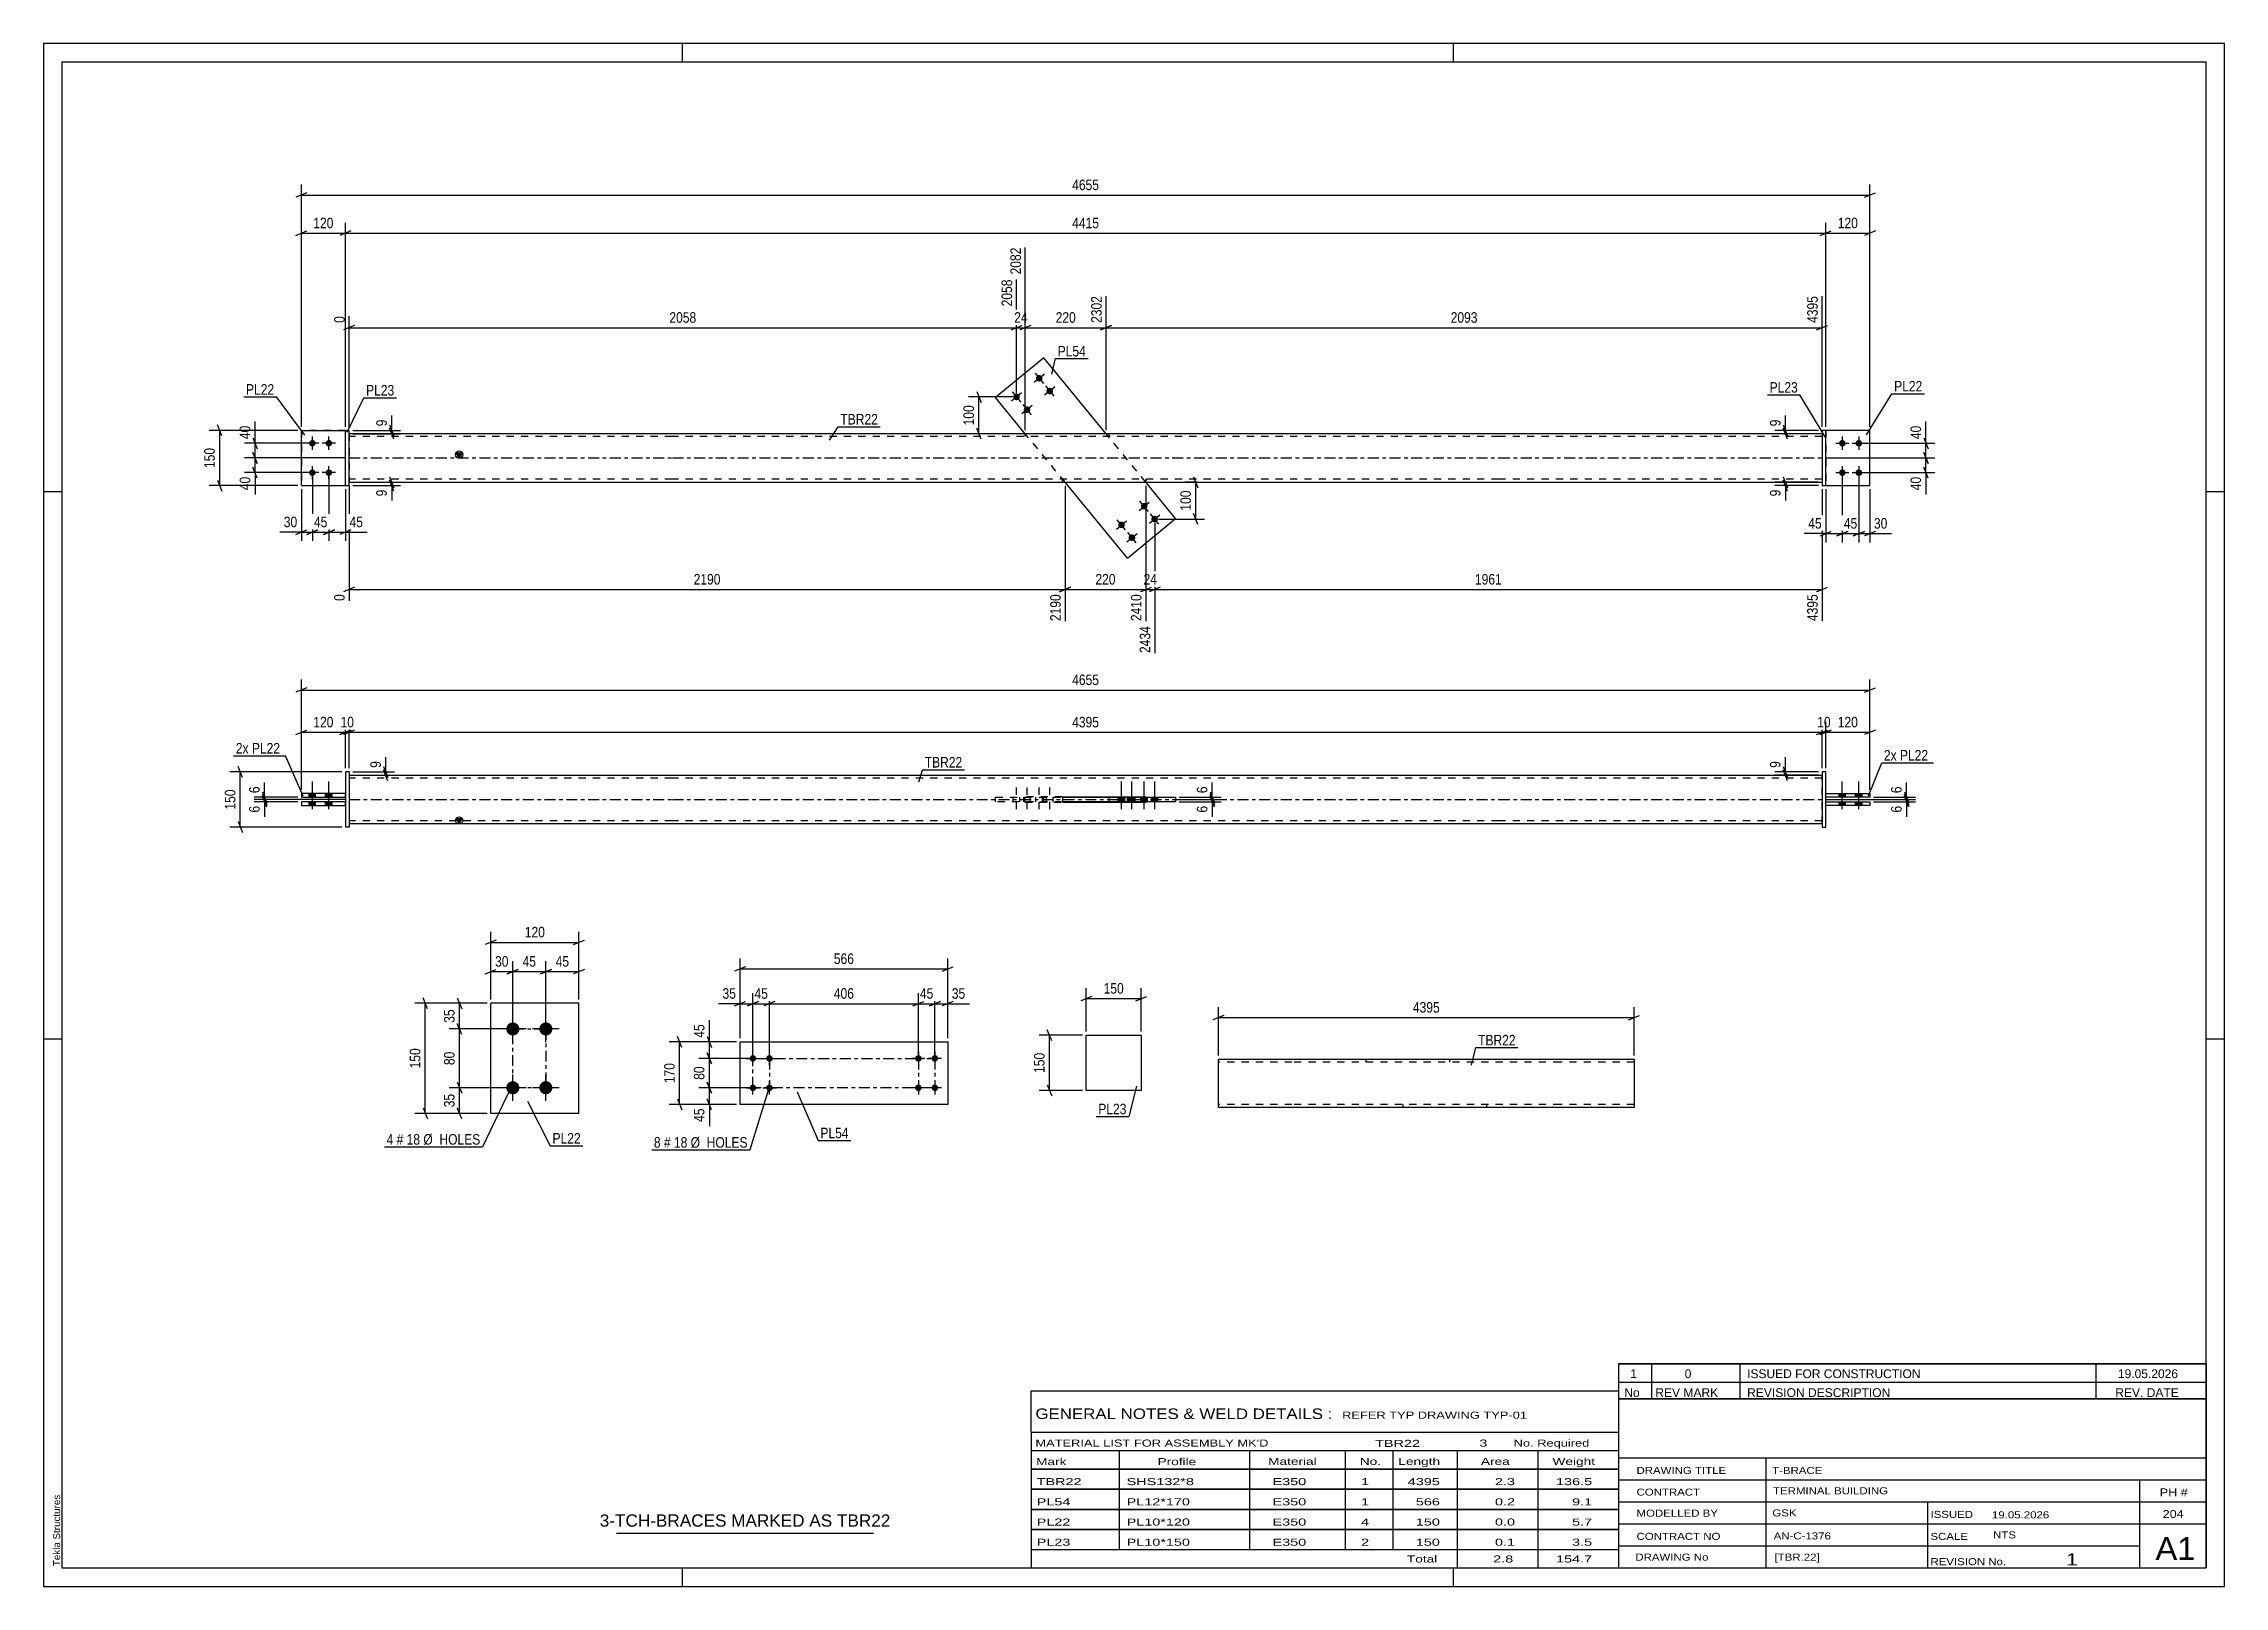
# Paper-space layout 'Layout1' of a CAD drawing. Header units: millimetres. Extents: x 0 to 594, y 0 to 420.
# The model-space entities are those that its viewports show. They can reach past a viewport. Long polylines and large blocks are cut down to what shows.
import ezdxf

# ---------------------------------------------------------------- set-up
doc = ezdxf.new("R2010")
doc.units = ezdxf.units.MM
doc.linetypes.add('DXK_LINE_DOT2', pattern=[3.9198, 1.9599, -1.9599])
doc.linetypes.add('DXK_LINE_DOT3', pattern=[5.9187, 2.979, -0.9799, 0.9799, -0.9799])
doc.layers.add('Viewport layer', color=7, linetype='Continuous', plot=False)
doc.styles.add('Arial', font='ARIAL.TTF', dxfattribs={"height": 0.2})
doc.styles.add('Arial Narrow', font='ARIALN.TTF', dxfattribs={"height": 0.2})

# ---------------------------------------------------------------- blocks, each defined once
blk = doc.blocks.new('Unknown-489684762-6223')
at = {"color": 7, "linetype": 'Continuous'}
for p, q in [((269, 53.25), (429, 53.25)), ((269, 42), (269, 53.25)), ((429, 53.25), (429, 42)), ((269, 42), (429, 42)), ((269, 42), (269, 37)), ((429, 42), (429, 37)), ((269, 37), (429, 37)), ((269, 37), (269, 32)), ((293, 37), (293, 32)), ((328.5, 37), (328.5, 32)), ((354.5, 37), (354.5, 32)), ((367.5, 37), (367.5, 32)), ((385, 37), (385, 32)), ((407, 37), (407, 32)), ((429, 37), (429, 32)), ((269, 32), (429, 32)), ((269, 31.95), (269, 26.55)), ((269, 31.95), (429, 31.95)), ((293, 32), (293, 26.5)), ((328.5, 32), (328.5, 26.5)), ((354.5, 32), (354.5, 26.5)), ((367.5, 32), (367.5, 26.5)), ((385, 32), (385, 26.5)), ((407, 32), (407, 26.5)), ((429, 31.95), (429, 26.55)), ((269, 26.55), (429, 26.55)), ((269, 26.45), (269, 21.05)), ((269, 26.45), (429, 26.45)), ((293, 26.5), (293, 21)), ((328.5, 26.5), (328.5, 21)), ((354.5, 26.5), (354.5, 21)), ((367.5, 26.5), (367.5, 21)), ((385, 26.5), (385, 21)), ((407, 26.5), (407, 21)), ((429, 26.45), (429, 21.05)), ((269, 21.05), (429, 21.05)), ((269, 20.95), (269, 15.55)), ((269, 20.95), (429, 20.95)), ((293, 21), (293, 15.5)), ((328.5, 21), (328.5, 15.5)), ((354.5, 21), (354.5, 15.5)), ((367.5, 21), (367.5, 15.5)), ((385, 21), (385, 15.5)), ((407, 21), (407, 15.5)), ((429, 20.95), (429, 15.55)), ((269, 15.55), (429, 15.55)), ((269, 15.45), (269, 10.05)), ((269, 15.45), (429, 15.45)), ((293, 15.5), (293, 10)), ((328.5, 15.5), (328.5, 10)), ((354.5, 15.5), (354.5, 10)), ((367.5, 15.5), (367.5, 10)), ((385, 15.5), (385, 10)), ((407, 15.5), (407, 10)), ((429, 15.45), (429, 10.05)), ((269, 10.05), (429, 10.05)), ((269, 10), (429, 10)), ((269, 10), (269, 5)), ((385, 10), (385, 5)), ((407, 10), (407, 5)), ((429, 10), (429, 5)), ((269, 5), (429, 5))]:
    blk.add_line(p, q, dxfattribs=at)
at = {"color": 7, "style": 'Arial Narrow'}
for s, height, width, p in [('GENERAL NOTES & WELD DETAILS :', 2.8633, 1.4, (270.15, 45.56)), ('REFER TYP DRAWING TYP-01', 1.9089, 1.6, (353.7, 45.66)), ("MATERIAL LIST FOR ASSEMBLY MK'D", 1.9089, 1.6, (270.15, 38.06)), ('TBR22', 1.909, 1.794707, (362.68, 37.97)), ('3', 1.91, 1.794707, (391.08, 38.06)), ('No. Required', 1.9089, 1.6, (400.41, 38.06)), ('Mark', 1.909, 1.7, (270.34, 33)), ('Profile', 1.909, 1.7, (303.41, 33)), ('Material', 1.909, 1.7, (333.54, 33.06)), ('No.', 1.909, 1.7, (358.5, 33.06)), ('Length', 1.909, 1.7, (369, 33.06)), ('Area', 1.909, 1.7, (391.5, 33.06)), ('Weight', 1.909, 1.7, (411, 33.06))]:
    blk.add_text(s, height=height, dxfattribs=dict(at, width=width)).set_placement(p)
at = {"color": 7, "linetype": 'Continuous', "style": 'Arial Narrow'}
for s, height, width, p in [('TBR22', 1.909, 1.794707, (270.5, 27.56)), ('PL54', 1.909, 1.794707, (270.5, 22.06)), ('SHS132*8', 1.909, 1.794707, (295, 27.56)), ('PL12*170', 1.909, 1.794707, (295, 22.06)), ('E350', 1.909, 1.794707, (334.74, 27.56)), ('E350', 1.909, 1.794707, (334.74, 22.06)), ('1', 1.91, 1.794707, (358.86, 27.56)), ('1', 1.91, 1.794707, (358.86, 22.06)), ('4395', 1.909, 1.794707, (371.58, 27.56)), ('566', 1.909, 1.794707, (373.77, 22.06)), ('0.2', 1.909, 1.794707, (395.32, 22.06)), ('2.3', 1.909, 1.794707, (395.32, 27.56)), ('136.5', 1.909, 1.794707, (411.96, 27.56)), ('9.1', 1.909, 1.794707, (416.33, 22.06)), ('PL22', 1.909, 1.794707, (270.5, 16.56)), ('PL10*120', 1.909, 1.794707, (295, 16.56)), ('E350', 1.909, 1.794707, (334.74, 16.56)), ('4', 1.91, 1.794707, (358.86, 16.56)), ('150', 1.909, 1.794707, (373.77, 16.56)), ('0.0', 1.909, 1.794707, (395.32, 16.56)), ('5.7', 1.909, 1.794707, (416.33, 16.56)), ('PL23', 1.909, 1.794707, (270.5, 11.06)), ('PL10*150', 1.909, 1.794707, (295, 11.06)), ('E350', 1.909, 1.794707, (334.74, 11.06)), ('2', 1.91, 1.794707, (358.86, 11.06)), ('150', 1.909, 1.794707, (373.77, 11.06)), ('0.1', 1.909, 1.794707, (395.32, 11.06)), ('3.5', 1.909, 1.794707, (416.33, 11.06)), ('Total', 1.909, 1.7, (371.33, 6.5)), ('2.8', 1.909, 1.794707, (394.83, 6.5)), ('154.7', 1.909, 1.794707, (411.96, 6.5))]:
    blk.add_text(s, height=height, dxfattribs=dict(at, width=width)).set_placement(p)
blk = doc.blocks.new('Unknown-489684762-1163')
at = {"color": 5, "linetype": 'Continuous'}
for p, q in [((594, 420), (0, 420)), ((0, 420), (0, 0)), ((174, 415), (174, 420)), ((384, 415), (384, 420)), ((594, 0), (594, 420)), ((589, 415), (5, 415)), ((5, 415), (5, 5)), ((589, 5), (589, 415)), ((5, 298), (0, 298)), ((594, 298), (589, 298)), ((5, 149), (0, 149)), ((594, 149), (589, 149)), ((0, 0), (594, 0)), ((5, 5), (589, 5)), ((174, 0), (174, 5)), ((384, 0), (384, 5))]:
    blk.add_line(p, q, dxfattribs=at)
at = {"color": 174, "linetype": 'Continuous', "style": 'Arial'}
blk.add_text('Tekla Structures', height=1.9102, rotation=90, dxfattribs=at).set_placement((4.5, 5.5))
blk = doc.blocks.new('Unknown-489684762-6221')
at = {"color": 7, "linetype": 'Continuous'}
for p, q in [((429, 51.05), (429, 5)), ((429, 51.05), (589, 51.05)), ((589, 51), (589, 5)), ((429, 35), (589, 35)), ((469.14, 35), (469.14, 5)), ((429, 29), (589, 29)), ((571, 5.05), (571, 29.05)), ((429, 23), (589, 23)), ((513.14, 23), (513.14, 5)), ((429, 17), (589, 17)), ((429, 11), (571, 11)), ((429, 5), (589, 5))]:
    blk.add_line(p, q, dxfattribs=at)
at = {"color": 7, "style": 'Arial Narrow'}
for s, height, width, p in [('DRAWING TITLE', 1.9089, 1.425378, (433.88, 30.61)), ('T-BRACE', 1.909, 1.425378, (470.81, 30.59)), ('CONTRACT', 1.909, 1.425378, (433.88, 24.71)), ('TERMINAL BUILDING', 1.9089, 1.425378, (471.06, 25.07)), ('MODELLED BY', 1.9089, 1.425378, (433.88, 18.98)), ('GSK', 1.909, 1.425378, (470.88, 19.04)), ('ISSUED', 1.909, 1.425378, (513.94, 18.64)), ('19.05.2026', 1.909, 1.425378, (530.69, 18.52)), ('CONTRACT NO', 1.9089, 1.425378, (433.88, 12.66)), ('AN-C-1376', 1.909, 1.425378, (471.23, 12.78)), ('SCALE', 1.909, 1.425378, (513.94, 12.65)), ('A1', 6.204, 1.25, (575.24, 7.2)), ('DRAWING No', 1.909, 1.425378, (433.56, 7)), ('[TBR.22]', 1.909, 1.425378, (471.46, 6.99)), ('REVISION No.', 1.9089, 1.425378, (513.94, 5.77)), ('1', 3.34, 1.5, (550.91, 5.68))]:
    blk.add_text(s, height=height, dxfattribs=dict(at, width=width)).set_placement(p)
at = {"color": 7, "linetype": 'Continuous', "style": 'Arial Narrow'}
for s, height, width, p in [('PH #', 2.1, 1.42538, (576.4, 24.55)), ('204', 2.1, 1.42538, (577.19, 18.65)), ('NTS', 1.909, 1.425378, (531, 13.05))]:
    blk.add_text(s, height=height, dxfattribs=dict(at, width=width)).set_placement(p)
blk = doc.blocks.new('Unknown-489684762-6222')
at = {"color": 7, "linetype": 'Continuous'}
for p, q in [((429, 60.55), (589, 60.55)), ((589, 60.55), (429, 60.55)), ((429, 60.55), (429, 55.55)), ((438, 60.55), (438, 55.55)), ((462, 60.55), (462, 55.55)), ((559, 60.55), (559, 55.55)), ((589, 60.55), (589, 55.55)), ((429, 55.55), (589, 55.55)), ((429, 55.55), (429, 51.05)), ((429, 55.55), (589, 55.55)), ((438, 55.55), (438, 51.05)), ((462, 55.55), (462, 51.05)), ((559, 55.55), (559, 51.05)), ((589, 55.55), (589, 51.05)), ((589, 51.05), (429, 51.05))]:
    blk.add_line(p, q, dxfattribs=at)
at = {"color": 7, "linetype": 'Continuous', "style": 'Arial Narrow'}
for s, height, width, p in [('No', 2.386, 1.2, (430.54, 51.55)), ('1', 2.39, 1.196471, (432.16, 56.7)), ('REV MARK', 2.386, 1.2, (439, 51.55)), ('0', 2.39, 1.196471, (447, 56.7)), ('REVISION DESCRIPTION', 2.3861, 1.2, (464, 51.55)), ('ISSUED FOR CONSTRUCTION', 2.3861, 1.196471, (464, 56.7)), ('REV. DATE', 2.386, 1.2, (564.28, 51.55)), ('19.05.2026', 2.386, 1.196471, (565, 56.7))]:
    blk.add_text(s, height=height, dxfattribs=dict(at, width=width)).set_placement(p)
blk = doc.blocks.new('Unknown-489684762-6224')
at = {"color": 7, "linetype": 'Continuous'}
blk.add_line((156, 14.5), (226, 14.5), dxfattribs=at)
at = {"color": 7, "style": 'Arial'}
blk.add_text('3-TCH-BRACES MARKED AS TBR22', height=3.3428, dxfattribs=at).set_placement((151.49, 16.25))
blk = doc.blocks.new('Part-489684762-1414 - 1386')
at = {"color": 2, "linetype": 'Continuous'}
for p, q in [((320.01, 131.95), (320.01, 143.55)), ((320.01, 143.55), (340.01, 143.55)), ((340.11, 143.55), (413.13, 143.55)), ((413.23, 143.55), (433.23, 143.55)), ((433.23, 143.55), (433.23, 130.35)), ((320.01, 130.35), (320.01, 131.95)), ((340.01, 130.35), (320.01, 130.35)), ((413.13, 130.35), (340.11, 130.35)), ((433.23, 130.35), (413.23, 130.35))]:
    blk.add_line(p, q, dxfattribs=at)
at = {"color": 7, "linetype": 'DXK_LINE_DOT2'}
for p, q in [((340.01, 142.75), (320.01, 142.75)), ((413.13, 142.75), (340.11, 142.75)), ((360.11, 143.55), (360.11, 142.75)), ((382.96, 143.55), (382.96, 142.75)), ((433.23, 142.75), (413.23, 142.75)), ((340.01, 131.15), (320.01, 131.15)), ((413.13, 131.15), (340.11, 131.15)), ((370.29, 130.35), (370.29, 131.15)), ((393.13, 130.35), (393.13, 131.15)), ((433.23, 131.15), (413.23, 131.15))]:
    blk.add_line(p, q, dxfattribs=at)
blk = doc.blocks.new('Part-489684762-1906 - 1883')
at = {"color": 2, "linetype": 'Continuous'}
for p, q in [((485.43, 214.81), (485.43, 215.81)), ((485.43, 215.81), (497.43, 215.81)), ((497.43, 214.81), (485.43, 214.81)), ((497.43, 215.81), (497.43, 214.81))]:
    blk.add_line(p, q, dxfattribs=at)
blk = doc.blocks.new('Part-489684762-1901 - 1883')
at = {"color": 2, "linetype": 'Continuous'}
for p, q in [((485.43, 212.61), (485.43, 213.61)), ((485.43, 213.61), (497.43, 213.61)), ((497.43, 212.61), (485.43, 212.61)), ((497.43, 213.61), (497.43, 212.61))]:
    blk.add_line(p, q, dxfattribs=at)
blk = doc.blocks.new('Part-489684762-1907 - 1883')
at = {"color": 2, "linetype": 'Continuous'}
for p, q in [((485.43, 221.71), (484.43, 221.71)), ((484.43, 221.71), (484.43, 206.71)), ((485.43, 206.71), (485.43, 221.71)), ((484.43, 206.71), (485.43, 206.71))]:
    blk.add_line(p, q, dxfattribs=at)
blk = doc.blocks.new('Part-489684762-1896 - 1883')
at = {"linetype": 'Continuous'}
blk.add_hatch(color=2, dxfattribs=at).paths.add_polyline_path([(113.2, 207.61), (112.4, 209.01), (114, 209.01)])
at = {"color": 2, "linetype": 'Continuous'}
for p, q in [((83.2, 220.81), (171.2, 220.81)), ((171.3, 220.81), (396.33, 220.81)), ((396.43, 220.81), (484.43, 220.81)), ((277.48, 214.91), (277.48, 213.51)), ((277.48, 214.91), (300.33, 214.91)), ((290.15, 214.91), (290.15, 214.81)), ((300.33, 214.91), (300.33, 214.81)), ((113.2, 207.61), (112.4, 209.01)), ((112.4, 209.01), (114, 209.01)), ((114, 209.01), (113.2, 207.61)), ((277.48, 213.51), (300.33, 213.51)), ((290.15, 213.51), (290.15, 213.61)), ((300.33, 213.51), (300.33, 213.61)), ((171.2, 207.61), (83.2, 207.61)), ((396.33, 207.61), (171.3, 207.61)), ((484.43, 207.61), (396.43, 207.61))]:
    blk.add_line(p, q, dxfattribs=at)
at = {"color": 7, "linetype": 'DXK_LINE_DOT2'}
for p, q in [((83.2, 220.81), (83.2, 207.61)), ((171.2, 220.01), (83.2, 220.01)), ((396.33, 220.01), (171.3, 220.01)), ((484.43, 220.01), (396.43, 220.01)), ((484.43, 207.61), (484.43, 220.81)), ((267.3, 214.91), (267.3, 213.51)), ((277.48, 214.91), (267.3, 214.91)), ((290.15, 214.81), (290.15, 213.61)), ((300.33, 214.81), (300.33, 213.61)), ((171.2, 208.41), (83.2, 208.41)), ((396.33, 208.41), (171.3, 208.41)), ((267.3, 213.51), (277.48, 213.51)), ((484.43, 208.41), (396.43, 208.41))]:
    blk.add_line(p, q, dxfattribs=at)
at = {"color": 7, "linetype": 'DXK_LINE_DOT3'}
for p, q in [((83.2, 214.21), (171.2, 214.21)), ((171.3, 214.21), (396.33, 214.21)), ((396.43, 214.21), (484.43, 214.21))]:
    blk.add_line(p, q, dxfattribs=at)
at = {"color": 2, "linetype": 'Continuous'}
blk.add_circle((113.2, 208.51), 1, dxfattribs=at)
blk = doc.blocks.new('Part-489684762-1912 - 1883')
at = {"color": 2, "linetype": 'Continuous'}
for p, q in [((82.2, 213.61), (70.2, 213.61)), ((70.2, 213.61), (70.2, 212.61)), ((70.2, 212.61), (82.2, 212.61)), ((82.2, 212.61), (82.2, 213.61))]:
    blk.add_line(p, q, dxfattribs=at)
blk = doc.blocks.new('Part-489684762-1917 - 1883')
at = {"color": 2, "linetype": 'Continuous'}
for p, q in [((70.2, 215.81), (70.2, 214.81)), ((82.2, 215.81), (70.2, 215.81)), ((70.2, 214.81), (82.2, 214.81)), ((82.2, 214.81), (82.2, 215.81))]:
    blk.add_line(p, q, dxfattribs=at)
blk = doc.blocks.new('Part-489684762-1920 - 1883')
at = {"color": 2, "linetype": 'Continuous'}
for p, q in [((83.2, 221.71), (82.2, 221.71)), ((82.2, 221.71), (82.2, 206.71)), ((83.2, 221.71), (83.2, 206.71)), ((83.2, 206.71), (82.2, 206.71))]:
    blk.add_line(p, q, dxfattribs=at)
blk = doc.blocks.new('Part-489684762-1923 - 1883')
at = {"color": 7, "linetype": 'DXK_LINE_DOT2'}
for p, q in [((259.3, 213.61), (259.3, 214.81)), ((259.3, 214.81), (277.48, 214.81)), ((272.45, 213.61), (272.45, 214.81)), ((277.48, 213.61), (259.3, 213.61))]:
    blk.add_line(p, q, dxfattribs=at)
at = {"color": 2, "linetype": 'Continuous'}
for p, q in [((277.48, 214.81), (308.33, 214.81)), ((295.19, 213.61), (295.19, 214.81)), ((308.33, 214.81), (308.33, 213.61)), ((308.33, 213.61), (277.48, 213.61))]:
    blk.add_line(p, q, dxfattribs=at)
blk = doc.blocks.new('Bolt-489684762-1924 - 1883')
at = {"linetype": 'Continuous'}
for points in [[(490.83, 215.81), (489.03, 215.81), (489.03, 214.81), (490.83, 214.81)], [(490.83, 215.81), (489.03, 215.81), (489.03, 214.81), (490.83, 214.81)], [(495.33, 215.81), (493.53, 215.81), (493.53, 214.81), (495.33, 214.81)], [(495.33, 215.81), (493.53, 215.81), (493.53, 214.81), (495.33, 214.81)], [(490.83, 213.61), (489.03, 213.61), (489.03, 212.61), (490.83, 212.61)], [(490.83, 213.61), (489.03, 213.61), (489.03, 212.61), (490.83, 212.61)], [(495.33, 213.61), (493.53, 213.61), (493.53, 212.61), (495.33, 212.61)], [(495.33, 213.61), (493.53, 213.61), (493.53, 212.61), (495.33, 212.61)]]:
    blk.add_hatch(color=1, dxfattribs=at).paths.add_polyline_path(points)
at = {"color": 1, "linetype": 'Continuous'}
for p, q in [((489.03, 214.81), (489.03, 215.81)), ((489.03, 214.81), (489.03, 215.81)), ((489.93, 211.61), (489.93, 219.11)), ((489.93, 211.61), (489.93, 219.11)), ((490.83, 214.81), (490.83, 215.81)), ((490.83, 214.81), (490.83, 215.81)), ((493.53, 214.81), (493.53, 215.81)), ((493.53, 214.81), (493.53, 215.81)), ((494.43, 211.61), (494.43, 219.11)), ((494.43, 211.61), (494.43, 219.11)), ((495.33, 214.81), (495.33, 215.81)), ((495.33, 214.81), (495.33, 215.81)), ((489.03, 212.61), (489.03, 213.61)), ((489.03, 212.61), (489.03, 213.61)), ((490.83, 212.61), (490.83, 213.61)), ((490.83, 212.61), (490.83, 213.61)), ((493.53, 212.61), (493.53, 213.61)), ((493.53, 212.61), (493.53, 213.61)), ((495.33, 212.61), (495.33, 213.61)), ((495.33, 212.61), (495.33, 213.61))]:
    blk.add_line(p, q, dxfattribs=at)
blk = doc.blocks.new('Bolt-489684762-1925 - 1883')
at = {"linetype": 'Continuous'}
for points in [[(72.3, 214.81), (74.1, 214.81), (74.1, 215.81), (72.3, 215.81)], [(72.3, 214.81), (74.1, 214.81), (74.1, 215.81), (72.3, 215.81)], [(76.8, 214.81), (78.6, 214.81), (78.6, 215.81), (76.8, 215.81)], [(76.8, 214.81), (78.6, 214.81), (78.6, 215.81), (76.8, 215.81)], [(72.3, 212.61), (74.1, 212.61), (74.1, 213.61), (72.3, 213.61)], [(72.3, 212.61), (74.1, 212.61), (74.1, 213.61), (72.3, 213.61)], [(76.8, 212.61), (78.6, 212.61), (78.6, 213.61), (76.8, 213.61)], [(76.8, 212.61), (78.6, 212.61), (78.6, 213.61), (76.8, 213.61)]]:
    blk.add_hatch(color=1, dxfattribs=at).paths.add_polyline_path(points)
at = {"color": 1, "linetype": 'Continuous'}
for p, q in [((72.3, 214.81), (72.3, 215.81)), ((72.3, 214.81), (72.3, 215.81)), ((73.2, 211.61), (73.2, 219.11)), ((73.2, 211.61), (73.2, 219.11)), ((74.1, 214.81), (74.1, 215.81)), ((74.1, 214.81), (74.1, 215.81)), ((76.8, 214.81), (76.8, 215.81)), ((76.8, 214.81), (76.8, 215.81)), ((77.7, 211.61), (77.7, 219.11)), ((77.7, 211.61), (77.7, 219.11)), ((78.6, 214.81), (78.6, 215.81)), ((78.6, 214.81), (78.6, 215.81)), ((72.3, 212.61), (72.3, 213.61)), ((72.3, 212.61), (72.3, 213.61)), ((74.1, 212.61), (74.1, 213.61)), ((74.1, 212.61), (74.1, 213.61)), ((76.8, 212.61), (76.8, 213.61)), ((76.8, 212.61), (76.8, 213.61)), ((78.6, 212.61), (78.6, 213.61)), ((78.6, 212.61), (78.6, 213.61))]:
    blk.add_line(p, q, dxfattribs=at)
blk = doc.blocks.new('Bolt-489684762-1926 - 1883')
at = {"color": 1, "linetype": 'DXK_LINE_DOT2'}
for p, q in [((264.1, 213.61), (264.1, 214.81)), ((265, 211.61), (265, 219.11)), ((265.9, 213.61), (265.9, 214.81)), ((266.96, 213.61), (266.96, 214.81)), ((267.86, 211.61), (267.86, 219.11)), ((268.76, 213.61), (268.76, 214.81)), ((270.29, 213.61), (270.29, 214.81)), ((271.19, 211.61), (271.19, 219.11)), ((272.09, 213.61), (272.09, 214.81)), ((273.14, 213.61), (273.14, 214.81)), ((274.04, 211.61), (274.04, 219.11)), ((274.94, 213.61), (274.94, 214.81))]:
    blk.add_line(p, q, dxfattribs=at)
blk = doc.blocks.new('Bolt-489684762-1927 - 1883')
at = {"linetype": 'Continuous'}
for points in [[(292.69, 213.61), (294.49, 213.61), (294.49, 214.81), (292.69, 214.81)], [(295.54, 213.61), (297.34, 213.61), (297.34, 214.81), (295.54, 214.81)], [(298.87, 213.61), (300.67, 213.61), (300.67, 214.81), (298.87, 214.81)], [(301.73, 213.61), (303.53, 213.61), (303.53, 214.81), (301.73, 214.81)]]:
    blk.add_hatch(color=1, dxfattribs=at).paths.add_polyline_path(points)
at = {"color": 1, "linetype": 'Continuous'}
for p, q in [((292.69, 213.61), (292.69, 214.81)), ((293.59, 211.61), (293.59, 219.11)), ((294.49, 213.61), (294.49, 214.81)), ((295.54, 213.61), (295.54, 214.81)), ((296.44, 211.61), (296.44, 219.11)), ((297.34, 213.61), (297.34, 214.81)), ((298.87, 213.61), (298.87, 214.81)), ((299.77, 211.61), (299.77, 219.11)), ((300.67, 213.61), (300.67, 214.81)), ((301.73, 213.61), (301.73, 214.81)), ((302.63, 211.61), (302.63, 219.11)), ((303.53, 213.61), (303.53, 214.81))]:
    blk.add_line(p, q, dxfattribs=at)
blk = doc.blocks.new('Part-489684762-3622 - 3621')
at = {"color": 2, "linetype": 'Continuous'}
for p, q in [((189.7, 148.23), (246.26, 148.23)), ((189.7, 131.23), (189.7, 148.23)), ((246.26, 148.23), (246.26, 131.23)), ((246.26, 131.23), (189.7, 131.23))]:
    blk.add_line(p, q, dxfattribs=at)
blk = doc.blocks.new('Bolt-489684762-3623 - 3621')
at = {"linetype": 'Continuous'}
for points in [[(238.26, 142.83, -1), (238.26, 144.63, -1)], [(242.76, 142.83, -1), (242.76, 144.63, -1)], [(238.26, 134.83, -1), (238.26, 136.63, -1)], [(242.76, 134.83, -1), (242.76, 136.63, -1)]]:
    blk.add_hatch(color=1, dxfattribs=at).paths.add_polyline_path(points)
at = {"color": 1, "linetype": 'Continuous'}
for p, q in [((240.06, 143.73), (236.46, 143.73)), ((238.26, 145.53), (238.26, 141.93)), ((244.56, 143.73), (240.96, 143.73)), ((242.76, 145.53), (242.76, 141.93)), ((238.26, 137.53), (238.26, 133.93)), ((242.76, 137.53), (242.76, 133.93)), ((240.06, 135.73), (236.46, 135.73)), ((244.56, 135.73), (240.96, 135.73))]:
    blk.add_line(p, q, dxfattribs=at)
blk = doc.blocks.new('Bolt-489684762-3624 - 3621')
at = {"linetype": 'Continuous'}
for points in [[(193.2, 144.63, -1), (193.2, 142.83, -1)], [(197.7, 144.63, -1), (197.7, 142.83, -1)], [(193.2, 136.63, -1), (193.2, 134.83, -1)], [(197.7, 136.63, -1), (197.7, 134.83, -1)]]:
    blk.add_hatch(color=1, dxfattribs=at).paths.add_polyline_path(points)
at = {"color": 1, "linetype": 'Continuous'}
for p, q in [((191.4, 143.73), (195, 143.73)), ((193.2, 141.93), (193.2, 145.53)), ((195.9, 143.73), (199.5, 143.73)), ((197.7, 141.93), (197.7, 145.53)), ((193.2, 133.93), (193.2, 137.53)), ((197.7, 133.93), (197.7, 137.53)), ((191.4, 135.73), (195, 135.73)), ((195.9, 135.73), (199.5, 135.73))]:
    blk.add_line(p, q, dxfattribs=at)
blk = doc.blocks.new('Bolt-489684762-2128 - 2114')
at = {"linetype": 'Continuous'}
for points in [[(271.88, 329.46, -1), (270.49, 328.32, -1)], [(265.7, 324.39, -1), (264.31, 323.25, -1)], [(268.55, 320.91, -1), (267.16, 319.77, -1)], [(274.74, 325.99, -1), (273.35, 324.84, -1)]]:
    blk.add_hatch(color=1, dxfattribs=at).paths.add_polyline_path(points)
at = {"color": 1, "linetype": 'Continuous'}
for p, q in [((272.58, 330.04), (269.8, 327.75)), ((270.05, 330.28), (272.33, 327.5)), ((272.9, 326.81), (275.18, 324.02)), ((266.39, 324.96), (263.61, 322.68)), ((263.86, 325.21), (266.15, 322.43)), ((269.25, 321.48), (266.47, 319.2)), ((266.72, 321.73), (269, 318.95)), ((275.43, 326.56), (272.65, 324.27))]:
    blk.add_line(p, q, dxfattribs=at)
blk = doc.blocks.new('Bolt-489684762-2129 - 2114')
at = {"linetype": 'Continuous'}
for points in [[(73.2, 310.3, -1), (73.2, 312.1, -1)], [(77.7, 310.3, -1), (77.7, 312.1, -1)], [(73.2, 302.3, -1), (73.2, 304.1, -1)], [(77.7, 302.3, -1), (77.7, 304.1, -1)]]:
    blk.add_hatch(color=1, dxfattribs=at).paths.add_polyline_path(points)
at = {"color": 1, "linetype": 'Continuous'}
for p, q in [((75, 311.2), (71.4, 311.2)), ((73.2, 309.4), (73.2, 313)), ((79.5, 311.2), (75.9, 311.2)), ((77.7, 309.4), (77.7, 313)), ((75, 303.2), (71.4, 303.2)), ((73.2, 301.4), (73.2, 305)), ((79.5, 303.2), (75.9, 303.2)), ((77.7, 301.4), (77.7, 305))]:
    blk.add_line(p, q, dxfattribs=at)
blk = doc.blocks.new('Bolt-489684762-2127 - 2114')
at = {"linetype": 'Continuous'}
for points in [[(299.08, 293.49, -1), (300.47, 294.63, -1)], [(301.93, 290.01, -1), (303.32, 291.15, -1)], [(292.89, 288.41, -1), (294.29, 289.56, -1)], [(295.75, 284.94, -1), (297.14, 286.08, -1)]]:
    blk.add_hatch(color=1, dxfattribs=at).paths.add_polyline_path(points)
at = {"color": 1, "linetype": 'Continuous'}
for p, q in [((298.38, 292.92), (301.16, 295.2)), ((300.92, 292.67), (298.63, 295.45)), ((301.24, 289.44), (304.02, 291.72)), ((303.77, 289.19), (301.49, 291.97)), ((292.2, 287.84), (294.98, 290.13)), ((294.73, 287.59), (292.45, 290.38)), ((295.05, 284.37), (297.84, 286.65)), ((297.59, 284.12), (295.3, 286.9))]:
    blk.add_line(p, q, dxfattribs=at)
blk = doc.blocks.new('Bolt-489684762-2130 - 2114')
at = {"linetype": 'Continuous'}
for points in [[(489.93, 312.1, -1), (489.93, 310.3, -1)], [(494.43, 312.1, -1), (494.43, 310.3, -1)], [(489.93, 304.1, -1), (489.93, 302.3, -1)], [(494.43, 304.1, -1), (494.43, 302.3, -1)]]:
    blk.add_hatch(color=1, dxfattribs=at).paths.add_polyline_path(points)
at = {"color": 1, "linetype": 'Continuous'}
for p, q in [((488.13, 311.2), (491.73, 311.2)), ((489.93, 313), (489.93, 309.4)), ((492.63, 311.2), (496.23, 311.2)), ((494.43, 313), (494.43, 309.4)), ((488.13, 303.2), (491.73, 303.2)), ((489.93, 305), (489.93, 301.4)), ((492.63, 303.2), (496.23, 303.2)), ((494.43, 305), (494.43, 301.4))]:
    blk.add_line(p, q, dxfattribs=at)
blk = doc.blocks.new('Part-489684762-2135 - 2114')
at = {"color": 2, "linetype": 'Continuous'}
for p, q in [((272.45, 334.45), (259.3, 323.67)), ((289.4, 313.8), (272.45, 334.45)), ((267.4, 313.8), (259.3, 323.67)), ((295.19, 279.95), (278.24, 300.6)), ((308.33, 290.73), (300.23, 300.6)), ((295.19, 279.95), (308.33, 290.73))]:
    blk.add_line(p, q, dxfattribs=at)
at = {"color": 7, "linetype": 'DXK_LINE_DOT2'}
for p, q in [((278.24, 300.6), (267.4, 313.8)), ((300.23, 300.6), (289.4, 313.8))]:
    blk.add_line(p, q, dxfattribs=at)
blk = doc.blocks.new('Part-489684762-2140 - 2114')
at = {"color": 2, "linetype": 'Continuous'}
for p, q in [((82.2, 299.7), (82.2, 314.7)), ((82.2, 314.7), (83.2, 314.7)), ((83.2, 299.7), (83.2, 314.7)), ((82.2, 299.7), (83.2, 299.7))]:
    blk.add_line(p, q, dxfattribs=at)
blk = doc.blocks.new('Part-489684762-2145 - 2114')
at = {"color": 2, "linetype": 'Continuous'}
for p, q in [((70.2, 299.7), (70.2, 314.7)), ((70.2, 314.7), (82.2, 314.7)), ((70.2, 299.7), (82.2, 299.7))]:
    blk.add_line(p, q, dxfattribs=at)
at = {"color": 7, "linetype": 'DXK_LINE_DOT2'}
blk.add_line((82.2, 299.7), (82.2, 314.7), dxfattribs=at)
blk = doc.blocks.new('Part-489684762-2146 - 2114')
at = {"color": 7, "linetype": 'DXK_LINE_DOT2'}
for p, q in [((82.2, 314.7), (70.2, 314.7)), ((70.2, 314.7), (70.2, 299.7)), ((82.2, 299.7), (82.2, 314.7)), ((70.2, 299.7), (82.2, 299.7))]:
    blk.add_line(p, q, dxfattribs=at)
blk = doc.blocks.new('Part-489684762-2151 - 2114')
at = {"color": 2, "linetype": 'Continuous'}
for p, q in [((485.43, 314.7), (484.43, 314.7)), ((484.43, 314.7), (484.43, 299.7)), ((485.43, 299.7), (485.43, 314.7)), ((484.43, 299.7), (485.43, 299.7))]:
    blk.add_line(p, q, dxfattribs=at)
blk = doc.blocks.new('Part-489684762-2156 - 2114')
at = {"color": 2, "linetype": 'Continuous'}
for p, q in [((497.43, 314.7), (485.43, 314.7)), ((497.43, 299.7), (497.43, 314.7)), ((485.43, 299.7), (497.43, 299.7))]:
    blk.add_line(p, q, dxfattribs=at)
at = {"color": 7, "linetype": 'DXK_LINE_DOT2'}
blk.add_line((485.43, 314.7), (485.43, 299.7), dxfattribs=at)
blk = doc.blocks.new('Part-489684762-2157 - 2114')
at = {"color": 7, "linetype": 'DXK_LINE_DOT2'}
for p, q in [((497.43, 314.7), (485.43, 314.7)), ((485.43, 314.7), (485.43, 299.7)), ((497.43, 299.7), (497.43, 314.7)), ((485.43, 299.7), (497.43, 299.7))]:
    blk.add_line(p, q, dxfattribs=at)
blk = doc.blocks.new('Part-489684762-2162 - 2114')
at = {"linetype": 'Continuous'}
blk.add_hatch(color=2, dxfattribs=at).paths.add_polyline_path([(113.2, 307.2), (112.4, 308.6), (114, 308.6)])
at = {"color": 2, "linetype": 'Continuous'}
for p, q in [((171.2, 313.8), (83.2, 313.8)), ((396.33, 313.8), (171.3, 313.8)), ((484.43, 313.8), (396.43, 313.8)), ((113.2, 307.2), (112.4, 308.6)), ((112.4, 308.6), (114, 308.6)), ((114, 308.6), (113.2, 307.2)), ((83.2, 300.6), (171.2, 300.6)), ((171.3, 300.6), (396.33, 300.6)), ((396.43, 300.6), (484.43, 300.6))]:
    blk.add_line(p, q, dxfattribs=at)
at = {"color": 7, "linetype": 'DXK_LINE_DOT2'}
for p, q in [((83.2, 313.8), (83.2, 300.6)), ((171.2, 313), (83.2, 313)), ((396.33, 313), (171.3, 313)), ((267.3, 313.8), (267.3, 313)), ((290.15, 313.8), (290.15, 313)), ((484.43, 313), (396.43, 313)), ((484.43, 313.8), (484.43, 300.6)), ((171.2, 301.4), (83.2, 301.4)), ((396.33, 301.4), (171.3, 301.4)), ((277.48, 300.6), (277.48, 301.4)), ((300.33, 300.6), (300.33, 301.4)), ((484.43, 301.4), (396.43, 301.4))]:
    blk.add_line(p, q, dxfattribs=at)
at = {"color": 7, "linetype": 'DXK_LINE_DOT3'}
for p, q in [((83.2, 307.2), (171.2, 307.2)), ((171.3, 307.2), (396.33, 307.2)), ((396.43, 307.2), (484.43, 307.2))]:
    blk.add_line(p, q, dxfattribs=at)
at = {"color": 2, "linetype": 'Continuous'}
blk.add_circle((113.2, 308.1), 1, dxfattribs=at)
blk = doc.blocks.new('Bolt-489684762-1755 - 1749')
at = {"linetype": 'Continuous'}
for points in [[(127.8, 149.95, -1), (127.8, 153.55, -1)], [(136.8, 149.95, -1), (136.8, 153.55, -1)], [(127.8, 133.95, -1), (127.8, 137.55, -1)], [(136.8, 133.95, -1), (136.8, 137.55, -1)]]:
    blk.add_hatch(color=1, dxfattribs=at).paths.add_polyline_path(points)
at = {"color": 1, "linetype": 'Continuous'}
for p, q in [((127.8, 148.15), (127.8, 155.35)), ((136.8, 148.15), (136.8, 155.35)), ((131.4, 151.75), (124.2, 151.75)), ((140.4, 151.75), (133.2, 151.75)), ((127.8, 132.15), (127.8, 139.35)), ((136.8, 132.15), (136.8, 139.35)), ((131.4, 135.75), (124.2, 135.75)), ((140.4, 135.75), (133.2, 135.75))]:
    blk.add_line(p, q, dxfattribs=at)
blk = doc.blocks.new('Part-489684762-1770 - 1749')
at = {"color": 2, "linetype": 'Continuous'}
for p, q in [((145.8, 158.75), (121.8, 158.75)), ((121.8, 128.75), (121.8, 158.75)), ((145.8, 128.75), (145.8, 158.75)), ((145.8, 128.75), (121.8, 128.75))]:
    blk.add_line(p, q, dxfattribs=at)
blk = doc.blocks.new('Part-489684762-1712 - 1696')
at = {"color": 2, "linetype": 'Continuous'}
for p, q in [((283.98, 150.02), (298.98, 150.02)), ((283.98, 135.02), (283.98, 150.02)), ((298.98, 150.02), (298.98, 135.02)), ((298.98, 135.02), (283.98, 135.02))]:
    blk.add_line(p, q, dxfattribs=at)
blk = doc.blocks.new('Rectangle-489684762-4412 - 3621')
at = {"color": 1, "linetype": 'DXK_LINE_DOT3'}
blk.add_lwpolyline([(193.2, 143.73), (242.76, 143.73), (242.76, 135.73), (193.2, 135.73), (193.2, 143.73)], close=True, dxfattribs=at)
blk = doc.blocks.new('Rectangle-489684762-1870 - 1749')
at = {"color": 1, "linetype": 'DXK_LINE_DOT3'}
blk.add_lwpolyline([(127.8, 151.75), (136.8, 151.75), (136.8, 135.75), (127.8, 135.75), (127.8, 151.75)], close=True, dxfattribs=at)
blk = doc.blocks.new('Line-489684762-4422 - 3621')
at = {"color": 1, "linetype": 'DXK_LINE_DOT3'}
blk.add_line((197.7, 143.73), (197.7, 135.73), dxfattribs=at)
blk = doc.blocks.new('Line-489684762-4429 - 3621')
at = {"color": 1, "linetype": 'DXK_LINE_DOT3'}
blk.add_line((238.26, 143.73), (238.26, 135.73), dxfattribs=at)
blk = doc.blocks.new('StraightDimension-489684762-1420 - 1386')
at = {"color": 7, "linetype": 'Continuous'}
for p, q in [((321.51, 155.46), (318.51, 154.26)), ((320.01, 144.55), (320.01, 157.71)), ((320.01, 154.86), (433.23, 154.86)), ((431.73, 154.26), (434.73, 155.46)), ((433.23, 144.55), (433.23, 157.71))]:
    blk.add_line(p, q, dxfattribs=at)
at = {"color": 0}
blk.add_wipeout([(380.88, 155.61), (380.88, 159.81), (372.37, 159.81), (372.37, 155.61)], dxfattribs=at)
at = {"color": 3, "style": 'Arial Narrow'}
blk.add_text('4395', height=2.863, dxfattribs=at).set_placement((372.97, 156.21))
blk = doc.blocks.new('StraightDimension-489684762-2042 - 1883')
at = {"color": 7, "linetype": 'Continuous'}
for p, q in [((485.43, 214.21), (509.83, 214.21)), ((506.83, 215.71), (508.03, 212.71)), ((508.03, 212.11), (506.83, 215.11)), ((507.43, 213.61), (507.43, 214.21)), ((498.43, 213.61), (509.83, 213.61))]:
    blk.add_line(p, q, dxfattribs=at)
at = {"color": 0}
blk.add_wipeout([(506.68, 213.09), (502.48, 213.09), (502.48, 210.06), (506.68, 210.06)], dxfattribs=at)
at = {"color": 7, "linetype": 'Continuous'}
blk.add_line((507.43, 213.61), (507.43, 209.53), dxfattribs=at)
blk.add_line((507.43, 213.61), (507.43, 209.53), dxfattribs=at)
at = {"color": 3, "style": 'Arial Narrow'}
blk.add_text('6', height=2.86, rotation=90.00021, dxfattribs=at).set_placement((506.08, 210.66))
blk = doc.blocks.new('StraightDimension-489684762-2069 - 1883')
at = {"color": 7, "linetype": 'Continuous'}
for p, q in [((309.33, 214.21), (320.73, 214.21)), ((317.73, 215.71), (318.93, 212.71)), ((318.93, 212.11), (317.73, 215.11)), ((318.33, 213.61), (318.33, 214.21)), ((309.33, 213.61), (320.73, 213.61))]:
    blk.add_line(p, q, dxfattribs=at)
at = {"color": 0}
blk.add_wipeout([(317.58, 213.09), (313.38, 213.09), (313.38, 210.06), (317.58, 210.06)], dxfattribs=at)
at = {"color": 7, "linetype": 'Continuous'}
blk.add_line((318.33, 213.61), (318.33, 209.53), dxfattribs=at)
blk.add_line((318.33, 213.61), (318.33, 209.53), dxfattribs=at)
at = {"color": 3, "style": 'Arial Narrow'}
blk.add_text('6', height=2.86, rotation=90.00021, dxfattribs=at).set_placement((316.98, 210.66))
blk = doc.blocks.new('StraightDimension-489684762-3558 - 1883')
at = {"color": 7, "linetype": 'Continuous'}
for p, q in [((68.7, 231.91), (71.7, 233.11)), ((70.2, 216.81), (70.2, 235.36)), ((70.2, 232.51), (82.2, 232.51)), ((83.7, 233.11), (80.7, 231.91)), ((82.2, 222.71), (82.2, 235.36))]:
    blk.add_line(p, q, dxfattribs=at)
at = {"color": 0}
blk.add_wipeout([(79.55, 233.26), (79.55, 237.46), (72.86, 237.46), (72.86, 233.26)], dxfattribs=at)
at = {"color": 3, "style": 'Arial Narrow'}
blk.add_text('120', height=2.863, dxfattribs=at).set_placement((73.46, 233.86))
blk = doc.blocks.new('StraightDimension-489684762-5516 - 1883')
at = {"color": 7, "linetype": 'Continuous'}
for p, q in [((81.2, 221.71), (50.73, 221.71)), ((54.18, 220.21), (52.98, 223.21)), ((53.58, 206.71), (53.58, 221.71)), ((52.98, 208.21), (54.18, 205.21)), ((81.2, 206.71), (50.73, 206.71))]:
    blk.add_line(p, q, dxfattribs=at)
at = {"color": 0}
blk.add_wipeout([(52.83, 217.55), (48.63, 217.55), (48.63, 210.87), (52.83, 210.87)], dxfattribs=at)
at = {"color": 3, "style": 'Arial Narrow'}
blk.add_text('150', height=2.863, rotation=90.00021, dxfattribs=at).set_placement((52.23, 211.47))
blk = doc.blocks.new('StraightDimension-489684762-3556 - 1883')
at = {"color": 7, "linetype": 'Continuous'}
for p, q in [((84.7, 233.11), (81.7, 231.91)), ((83.2, 222.71), (83.2, 235.36)), ((83.2, 232.51), (484.43, 232.51)), ((482.93, 231.91), (485.93, 233.11)), ((484.43, 222.71), (484.43, 235.36))]:
    blk.add_line(p, q, dxfattribs=at)
at = {"color": 0}
blk.add_wipeout([(288.07, 233.26), (288.07, 237.46), (279.56, 237.46), (279.56, 233.26)], dxfattribs=at)
at = {"color": 3, "style": 'Arial Narrow'}
blk.add_text('4395', height=2.863, dxfattribs=at).set_placement((280.16, 233.86))
blk = doc.blocks.new('StraightDimension-489684762-1948 - 1883')
at = {"color": 7, "linetype": 'Continuous'}
for p, q in [((84.2, 221.71), (95.6, 221.71)), ((84.2, 220.81), (95.6, 220.81)), ((92.6, 223.21), (93.8, 220.21)), ((93.8, 219.31), (92.6, 222.31)), ((93.2, 220.81), (93.2, 221.71))]:
    blk.add_line(p, q, dxfattribs=at)
at = {"color": 0}
blk.add_wipeout([(92.45, 225.27), (88.25, 225.27), (88.25, 222.24), (92.45, 222.24)], dxfattribs=at)
at = {"color": 7, "linetype": 'Continuous'}
blk.add_line((93.2, 221.71), (93.2, 225.79), dxfattribs=at)
blk.add_line((93.2, 221.71), (93.2, 225.79), dxfattribs=at)
at = {"color": 3, "style": 'Arial Narrow'}
blk.add_text('9', height=2.86, rotation=90.00021, dxfattribs=at).set_placement((91.85, 222.84))
blk = doc.blocks.new('StraightDimension-489684762-2006 - 1883')
at = {"color": 7, "linetype": 'Continuous'}
for p, q in [((483.43, 221.71), (471.58, 221.71)), ((483.43, 220.81), (471.58, 220.81)), ((473.83, 223.21), (475.03, 220.21)), ((475.03, 219.31), (473.83, 222.31)), ((474.43, 220.81), (474.43, 221.71))]:
    blk.add_line(p, q, dxfattribs=at)
at = {"color": 0}
blk.add_wipeout([(473.68, 225.27), (469.48, 225.27), (469.48, 222.24), (473.68, 222.24)], dxfattribs=at)
at = {"color": 7, "linetype": 'Continuous'}
blk.add_line((474.43, 221.71), (474.43, 225.79), dxfattribs=at)
blk.add_line((474.43, 221.71), (474.43, 225.79), dxfattribs=at)
at = {"color": 3, "style": 'Arial Narrow'}
blk.add_text('9', height=2.86, rotation=90.00021, dxfattribs=at).set_placement((473.08, 222.84))
blk = doc.blocks.new('StraightDimension-489684762-3555 - 1883')
at = {"color": 7, "linetype": 'Continuous'}
for p, q in [((482.93, 231.91), (485.93, 233.11)), ((486.93, 233.11), (483.93, 231.91)), ((484.43, 222.71), (484.43, 235.36)), ((484.43, 232.51), (485.43, 232.51)), ((485.43, 222.71), (485.43, 235.36))]:
    blk.add_line(p, q, dxfattribs=at)
at = {"color": 0}
blk.add_wipeout([(487.36, 233.26), (487.36, 237.46), (482.5, 237.46), (482.5, 233.26)], dxfattribs=at)
at = {"color": 3, "style": 'Arial Narrow'}
blk.add_text('10', height=2.863, dxfattribs=at).set_placement((483.1, 233.86))
blk = doc.blocks.new('StraightDimension-489684762-1937 - 1883')
at = {"color": 7, "linetype": 'Continuous'}
for p, q in [((71.7, 244.63), (68.7, 243.43)), ((70.2, 216.81), (70.2, 246.88)), ((70.2, 244.03), (497.43, 244.03)), ((495.93, 243.43), (498.93, 244.63)), ((497.43, 216.81), (497.43, 246.88))]:
    blk.add_line(p, q, dxfattribs=at)
at = {"color": 0}
blk.add_wipeout([(288.07, 244.78), (288.07, 248.98), (279.56, 248.98), (279.56, 244.78)], dxfattribs=at)
at = {"color": 3, "style": 'Arial Narrow'}
blk.add_text('4655', height=2.863, dxfattribs=at).set_placement((280.16, 245.38))
blk = doc.blocks.new('StraightDimension-489684762-2015 - 1883')
at = {"color": 7, "linetype": 'Continuous'}
for p, q in [((82.2, 214.21), (57.35, 214.21)), ((59.6, 215.71), (60.8, 212.71)), ((60.8, 212.11), (59.6, 215.11)), ((60.2, 213.61), (60.2, 214.21)), ((69.2, 213.61), (57.35, 213.61))]:
    blk.add_line(p, q, dxfattribs=at)
at = {"color": 0}
blk.add_wipeout([(59.45, 213.09), (55.25, 213.09), (55.25, 210.06), (59.45, 210.06)], dxfattribs=at)
at = {"color": 7, "linetype": 'Continuous'}
blk.add_line((60.2, 213.61), (60.2, 209.53), dxfattribs=at)
blk.add_line((60.2, 213.61), (60.2, 209.53), dxfattribs=at)
at = {"color": 3, "style": 'Arial Narrow'}
blk.add_text('6', height=2.86, rotation=90.00021, dxfattribs=at).set_placement((58.85, 210.66))
blk = doc.blocks.new('StraightDimension-489684762-2028 - 1883')
at = {"color": 7, "linetype": 'Continuous'}
for p, q in [((69.2, 214.81), (57.35, 214.81)), ((82.2, 214.21), (57.35, 214.21)), ((59.6, 216.31), (60.8, 213.31)), ((60.8, 212.71), (59.6, 215.71)), ((60.2, 214.21), (60.2, 214.81))]:
    blk.add_line(p, q, dxfattribs=at)
at = {"color": 0}
blk.add_wipeout([(59.45, 218.37), (55.25, 218.37), (55.25, 215.34), (59.45, 215.34)], dxfattribs=at)
at = {"color": 7, "linetype": 'Continuous'}
blk.add_line((60.2, 214.81), (60.2, 218.89), dxfattribs=at)
blk.add_line((60.2, 214.81), (60.2, 218.89), dxfattribs=at)
at = {"color": 3, "style": 'Arial Narrow'}
blk.add_text('6', height=2.86, rotation=90.00021, dxfattribs=at).set_placement((58.85, 215.94))
blk = doc.blocks.new('StraightDimension-489684762-2055 - 1883')
at = {"color": 7, "linetype": 'Continuous'}
for p, q in [((485.43, 214.21), (509.83, 214.21)), ((498.43, 214.81), (509.83, 214.81)), ((506.83, 216.31), (508.03, 213.31)), ((508.03, 212.71), (506.83, 215.71)), ((507.43, 214.21), (507.43, 214.81))]:
    blk.add_line(p, q, dxfattribs=at)
at = {"color": 0}
blk.add_wipeout([(506.68, 218.37), (502.48, 218.37), (502.48, 215.34), (506.68, 215.34)], dxfattribs=at)
at = {"color": 7, "linetype": 'Continuous'}
blk.add_line((507.43, 214.81), (507.43, 218.89), dxfattribs=at)
blk.add_line((507.43, 214.81), (507.43, 218.89), dxfattribs=at)
at = {"color": 3, "style": 'Arial Narrow'}
blk.add_text('6', height=2.86, rotation=90.00021, dxfattribs=at).set_placement((506.08, 215.94))
blk = doc.blocks.new('StraightDimension-489684762-2073 - 1883')
at = {"color": 7, "linetype": 'Continuous'}
for p, q in [((309.33, 214.81), (320.73, 214.81)), ((309.33, 214.21), (320.73, 214.21)), ((317.73, 216.31), (318.93, 213.31)), ((318.93, 212.71), (317.73, 215.71)), ((318.33, 214.21), (318.33, 214.81))]:
    blk.add_line(p, q, dxfattribs=at)
at = {"color": 0}
blk.add_wipeout([(317.58, 218.37), (313.38, 218.37), (313.38, 215.34), (317.58, 215.34)], dxfattribs=at)
at = {"color": 7, "linetype": 'Continuous'}
blk.add_line((318.33, 214.81), (318.33, 218.89), dxfattribs=at)
blk.add_line((318.33, 214.81), (318.33, 218.89), dxfattribs=at)
at = {"color": 3, "style": 'Arial Narrow'}
blk.add_text('6', height=2.86, rotation=90.00021, dxfattribs=at).set_placement((316.98, 215.94))
blk = doc.blocks.new('StraightDimension-489684762-3554 - 1883')
at = {"color": 7, "linetype": 'Continuous'}
for p, q in [((483.93, 231.91), (486.93, 233.11)), ((485.43, 222.71), (485.43, 235.36)), ((485.43, 232.51), (497.43, 232.51)), ((498.93, 233.11), (495.93, 231.91)), ((497.43, 216.81), (497.43, 235.36))]:
    blk.add_line(p, q, dxfattribs=at)
at = {"color": 0}
blk.add_wipeout([(494.77, 233.26), (494.77, 237.46), (488.09, 237.46), (488.09, 233.26)], dxfattribs=at)
at = {"color": 3, "style": 'Arial Narrow'}
blk.add_text('120', height=2.863, dxfattribs=at).set_placement((488.69, 233.86))
blk = doc.blocks.new('StraightDimension-489684762-3557 - 1883')
at = {"color": 7, "linetype": 'Continuous'}
for p, q in [((80.7, 231.91), (83.7, 233.11)), ((84.7, 233.11), (81.7, 231.91)), ((82.2, 222.71), (82.2, 235.36)), ((82.2, 232.51), (83.2, 232.51)), ((83.2, 222.71), (83.2, 235.36))]:
    blk.add_line(p, q, dxfattribs=at)
at = {"color": 0}
blk.add_wipeout([(85.13, 233.26), (85.13, 237.46), (80.28, 237.46), (80.28, 233.26)], dxfattribs=at)
at = {"color": 3, "style": 'Arial Narrow'}
blk.add_text('10', height=2.863, dxfattribs=at).set_placement((80.88, 233.86))
blk = doc.blocks.new('StraightDimension-489684762-4501 - 3621')
at = {"color": 7, "linetype": 'Continuous'}
for p, q in [((180.73, 137.23), (181.93, 134.23)), ((192.2, 135.73), (178.48, 135.73)), ((188.7, 131.23), (178.48, 131.23)), ((181.93, 129.73), (180.73, 132.73)), ((181.33, 131.23), (181.33, 135.73))]:
    blk.add_line(p, q, dxfattribs=at)
at = {"color": 0}
blk.add_wipeout([(180.58, 130.71), (176.38, 130.71), (176.38, 125.85), (180.58, 125.85)], dxfattribs=at)
at = {"color": 7, "linetype": 'Continuous'}
blk.add_line((181.33, 131.23), (181.33, 125.33), dxfattribs=at)
blk.add_line((181.33, 131.23), (181.33, 125.33), dxfattribs=at)
at = {"color": 3, "style": 'Arial Narrow'}
blk.add_text('45', height=2.863, rotation=90.00021, dxfattribs=at).set_placement((179.98, 126.45))
blk = doc.blocks.new('StraightDimension-489684762-4437 - 3621')
at = {"color": 7, "linetype": 'Continuous'}
for p, q in [((242.76, 144.73), (242.76, 161.48)), ((246.26, 149.23), (246.26, 161.48)), ((241.26, 158.03), (244.26, 159.23)), ((242.76, 158.63), (246.26, 158.63)), ((247.76, 159.23), (244.76, 158.03))]:
    blk.add_line(p, q, dxfattribs=at)
at = {"color": 0}
blk.add_wipeout([(251.64, 159.38), (251.64, 163.58), (246.78, 163.58), (246.78, 159.38)], dxfattribs=at)
at = {"color": 7, "linetype": 'Continuous'}
blk.add_line((246.26, 158.63), (252.16, 158.63), dxfattribs=at)
blk.add_line((246.26, 158.63), (252.16, 158.63), dxfattribs=at)
at = {"color": 3, "style": 'Arial Narrow'}
blk.add_text('35', height=2.863, dxfattribs=at).set_placement((247.38, 159.98))
blk = doc.blocks.new('StraightDimension-489684762-4438 - 3621')
at = {"color": 7, "linetype": 'Continuous'}
for p, q in [((238.26, 144.73), (238.26, 161.48)), ((242.76, 144.73), (242.76, 161.48)), ((236.76, 158.03), (239.76, 159.23)), ((238.26, 158.63), (242.76, 158.63)), ((244.26, 159.23), (241.26, 158.03))]:
    blk.add_line(p, q, dxfattribs=at)
at = {"color": 0}
blk.add_wipeout([(242.94, 159.38), (242.94, 163.58), (238.08, 163.58), (238.08, 159.38)], dxfattribs=at)
at = {"color": 3, "style": 'Arial Narrow'}
blk.add_text('45', height=2.863, dxfattribs=at).set_placement((238.68, 159.98))
blk = doc.blocks.new('StraightDimension-489684762-4439 - 3621')
at = {"color": 7, "linetype": 'Continuous'}
for p, q in [((197.7, 144.73), (197.7, 161.48)), ((238.26, 144.73), (238.26, 161.48)), ((199.2, 159.23), (196.2, 158.03)), ((197.7, 158.63), (238.26, 158.63)), ((236.76, 158.03), (239.76, 159.23))]:
    blk.add_line(p, q, dxfattribs=at)
at = {"color": 0}
blk.add_wipeout([(221.32, 159.38), (221.32, 163.58), (214.64, 163.58), (214.64, 159.38)], dxfattribs=at)
at = {"color": 3, "style": 'Arial Narrow'}
blk.add_text('406', height=2.863, dxfattribs=at).set_placement((215.24, 159.98))
blk = doc.blocks.new('StraightDimension-489684762-4440 - 3621')
at = {"color": 7, "linetype": 'Continuous'}
for p, q in [((193.2, 144.73), (193.2, 161.48)), ((197.7, 144.73), (197.7, 161.48)), ((191.7, 158.03), (194.7, 159.23)), ((193.2, 158.63), (197.7, 158.63)), ((199.2, 159.23), (196.2, 158.03))]:
    blk.add_line(p, q, dxfattribs=at)
at = {"color": 0}
blk.add_wipeout([(197.88, 159.38), (197.88, 163.58), (193.02, 163.58), (193.02, 159.38)], dxfattribs=at)
at = {"color": 3, "style": 'Arial Narrow'}
blk.add_text('45', height=2.863, dxfattribs=at).set_placement((193.62, 159.98))
blk = doc.blocks.new('StraightDimension-489684762-4441 - 3621')
at = {"color": 7, "linetype": 'Continuous'}
for p, q in [((189.7, 149.23), (189.7, 161.48)), ((193.2, 144.73), (193.2, 161.48)), ((188.2, 158.03), (191.2, 159.23)), ((189.7, 158.63), (193.2, 158.63)), ((194.7, 159.23), (191.7, 158.03))]:
    blk.add_line(p, q, dxfattribs=at)
at = {"color": 0}
blk.add_wipeout([(189.17, 159.38), (189.17, 163.58), (184.32, 163.58), (184.32, 159.38)], dxfattribs=at)
at = {"color": 7, "linetype": 'Continuous'}
blk.add_line((189.7, 158.63), (183.79, 158.63), dxfattribs=at)
blk.add_line((189.7, 158.63), (183.79, 158.63), dxfattribs=at)
at = {"color": 3, "style": 'Arial Narrow'}
blk.add_text('35', height=2.863, dxfattribs=at).set_placement((184.92, 159.98))
blk = doc.blocks.new('StraightDimension-489684762-4488 - 3621')
at = {"color": 7, "linetype": 'Continuous'}
for p, q in [((191.2, 168.7), (188.2, 167.5)), ((189.7, 149.23), (189.7, 170.95)), ((189.7, 168.1), (246.26, 168.1)), ((244.76, 167.5), (247.76, 168.7)), ((246.26, 149.23), (246.26, 170.95))]:
    blk.add_line(p, q, dxfattribs=at)
at = {"color": 0}
blk.add_wipeout([(221.32, 168.85), (221.32, 173.05), (214.64, 173.05), (214.64, 168.85)], dxfattribs=at)
at = {"color": 3, "style": 'Arial Narrow'}
blk.add_text('566', height=2.863, dxfattribs=at).set_placement((215.24, 169.45))
blk = doc.blocks.new('StraightDimension-489684762-4499 - 3621')
at = {"color": 7, "linetype": 'Continuous'}
for p, q in [((180.73, 149.73), (181.93, 146.73)), ((188.7, 148.23), (178.48, 148.23)), ((192.2, 143.73), (178.48, 143.73)), ((181.93, 142.23), (180.73, 145.23)), ((181.33, 143.73), (181.33, 148.23))]:
    blk.add_line(p, q, dxfattribs=at)
at = {"color": 0}
blk.add_wipeout([(180.58, 153.62), (176.38, 153.62), (176.38, 148.76), (180.58, 148.76)], dxfattribs=at)
at = {"color": 7, "linetype": 'Continuous'}
blk.add_line((181.33, 148.23), (181.33, 154.14), dxfattribs=at)
blk.add_line((181.33, 148.23), (181.33, 154.14), dxfattribs=at)
at = {"color": 3, "style": 'Arial Narrow'}
blk.add_text('45', height=2.863, rotation=90.00021, dxfattribs=at).set_placement((179.98, 149.36))
blk = doc.blocks.new('StraightDimension-489684762-4500 - 3621')
at = {"color": 7, "linetype": 'Continuous'}
for p, q in [((192.2, 143.73), (178.48, 143.73)), ((180.73, 145.23), (181.93, 142.23)), ((181.33, 135.73), (181.33, 143.73)), ((181.93, 134.23), (180.73, 137.23)), ((192.2, 135.73), (178.48, 135.73))]:
    blk.add_line(p, q, dxfattribs=at)
at = {"color": 0}
blk.add_wipeout([(180.58, 142.16), (176.38, 142.16), (176.38, 137.31), (180.58, 137.31)], dxfattribs=at)
at = {"color": 3, "style": 'Arial Narrow'}
blk.add_text('80', height=2.863, rotation=90.00021, dxfattribs=at).set_placement((179.98, 137.91))
blk = doc.blocks.new('StraightDimension-489684762-4528 - 3621')
at = {"color": 7, "linetype": 'Continuous'}
for p, q in [((173.84, 146.73), (172.64, 149.73)), ((188.7, 148.23), (170.39, 148.23)), ((173.24, 131.23), (173.24, 148.23)), ((188.7, 131.23), (170.39, 131.23)), ((172.64, 132.73), (173.84, 129.73))]:
    blk.add_line(p, q, dxfattribs=at)
at = {"color": 0}
blk.add_wipeout([(172.49, 143.08), (168.29, 143.08), (168.29, 136.39), (172.49, 136.39)], dxfattribs=at)
at = {"color": 3, "style": 'Arial Narrow'}
blk.add_text('170', height=2.863, rotation=90.00021, dxfattribs=at).set_placement((171.89, 136.99))
blk = doc.blocks.new('StraightDimension-489684762-2327 - 2114')
at = {"color": 7, "linetype": 'Continuous'}
for p, q in [((495.43, 311.2), (515.12, 311.2)), ((512.12, 312.7), (513.32, 309.7)), ((512.72, 307.2), (512.72, 311.2)), ((485.43, 307.2), (515.12, 307.2)), ((513.32, 305.7), (512.12, 308.7))]:
    blk.add_line(p, q, dxfattribs=at)
at = {"color": 0}
blk.add_wipeout([(511.97, 316.58), (507.77, 316.58), (507.77, 311.73), (511.97, 311.73)], dxfattribs=at)
at = {"color": 7, "linetype": 'Continuous'}
blk.add_line((512.72, 311.2), (512.72, 317.11), dxfattribs=at)
blk.add_line((512.72, 311.2), (512.72, 317.11), dxfattribs=at)
at = {"color": 3, "style": 'Arial Narrow'}
blk.add_text('40', height=2.863, rotation=90.00021, dxfattribs=at).set_placement((511.37, 312.33))
blk = doc.blocks.new('StraightDimension-489684762-2880 - 2114')
at = {"color": 7, "linetype": 'Continuous'}
for p, q in [((83.2, 299.6), (83.2, 268.27)), ((278.24, 299.6), (278.24, 262.79)), ((84.7, 272), (81.7, 270.8)), ((83.2, 271.4), (278.24, 271.4)), ((276.74, 270.8), (279.74, 272))]:
    blk.add_line(p, q, dxfattribs=at)
at = {"color": 0}
blk.add_wipeout([(184.98, 272.15), (184.98, 276.35), (176.46, 276.35), (176.46, 272.15)], dxfattribs=at)
at = {"color": 0, "linetype": 'Continuous'}
for points in [[(82.6, 270.7), (78.4, 270.7), (78.4, 267.67), (82.6, 267.67)], [(277.64, 270.7), (273.44, 270.7), (273.44, 262.19), (277.64, 262.19)]]:
    blk.add_wipeout(points, dxfattribs=at)
at = {"color": 3, "style": 'Arial Narrow'}
blk.add_text('2190', height=2.863, dxfattribs=at).set_placement((177.06, 272.75))
at = {"color": 3, "linetype": 'Continuous', "style": 'Arial Narrow'}
for s, height, p in [('0', 2.86, (82, 268.27)), ('2190', 2.863, (277.04, 262.79))]:
    blk.add_text(s, height=height, rotation=90.00021, dxfattribs=at).set_placement(p)
blk = doc.blocks.new('StraightDimension-489684762-2314 - 2114')
at = {"color": 7, "linetype": 'Continuous'}
for p, q in [((485.43, 307.2), (515.12, 307.2)), ((495.43, 303.2), (515.12, 303.2)), ((512.12, 308.7), (513.32, 305.7)), ((513.32, 301.7), (512.12, 304.7)), ((512.72, 303.2), (512.72, 307.2))]:
    blk.add_line(p, q, dxfattribs=at)
at = {"color": 0}
blk.add_wipeout([(511.97, 302.68), (507.77, 302.68), (507.77, 297.82), (511.97, 297.82)], dxfattribs=at)
at = {"color": 7, "linetype": 'Continuous'}
blk.add_line((512.72, 303.2), (512.72, 297.29), dxfattribs=at)
blk.add_line((512.72, 303.2), (512.72, 297.29), dxfattribs=at)
at = {"color": 3, "style": 'Arial Narrow'}
blk.add_text('40', height=2.863, rotation=90.00021, dxfattribs=at).set_placement((511.37, 298.42))
blk = doc.blocks.new('StraightDimension-489684762-2193 - 2114')
at = {"color": 7, "linetype": 'Continuous'}
for p, q in [((82.2, 307.2), (54.76, 307.2)), ((72.2, 303.2), (54.76, 303.2)), ((57.01, 308.7), (58.21, 305.7)), ((58.21, 301.7), (57.01, 304.7)), ((57.61, 303.2), (57.61, 307.2))]:
    blk.add_line(p, q, dxfattribs=at)
at = {"color": 0}
blk.add_wipeout([(56.86, 302.68), (52.66, 302.68), (52.66, 297.82), (56.86, 297.82)], dxfattribs=at)
at = {"color": 7, "linetype": 'Continuous'}
blk.add_line((57.61, 303.2), (57.61, 297.29), dxfattribs=at)
blk.add_line((57.61, 303.2), (57.61, 297.29), dxfattribs=at)
at = {"color": 3, "style": 'Arial Narrow'}
blk.add_text('40', height=2.863, rotation=90.00021, dxfattribs=at).set_placement((56.26, 298.42))
blk = doc.blocks.new('StraightDimension-489684762-2567 - 2114')
at = {"color": 7, "linetype": 'Continuous'}
for p, q in [((94.21, 316.2), (95.41, 313.2)), ((95.41, 312.3), (94.21, 315.3)), ((84.2, 314.7), (97.21, 314.7)), ((84.2, 313.8), (97.21, 313.8)), ((94.81, 313.8), (94.81, 314.7))]:
    blk.add_line(p, q, dxfattribs=at)
at = {"color": 0}
blk.add_wipeout([(94.06, 318.25), (89.86, 318.25), (89.86, 315.23), (94.06, 315.23)], dxfattribs=at)
at = {"color": 7, "linetype": 'Continuous'}
blk.add_line((94.81, 314.7), (94.81, 318.78), dxfattribs=at)
blk.add_line((94.81, 314.7), (94.81, 318.78), dxfattribs=at)
at = {"color": 3, "style": 'Arial Narrow'}
blk.add_text('9', height=2.86, rotation=90.00021, dxfattribs=at).set_placement((93.46, 315.83))
blk = doc.blocks.new('StraightDimension-489684762-3484 - 2114')
at = {"color": 7, "linetype": 'Continuous'}
for p, q in [((68.7, 367.8), (71.7, 369)), ((70.2, 315.7), (70.2, 371.25)), ((70.2, 368.4), (82.2, 368.4)), ((83.7, 369), (80.7, 367.8)), ((82.2, 315.7), (82.2, 371.25))]:
    blk.add_line(p, q, dxfattribs=at)
at = {"color": 0}
blk.add_wipeout([(79.55, 369.15), (79.55, 373.35), (72.86, 373.35), (72.86, 369.15)], dxfattribs=at)
at = {"color": 3, "style": 'Arial Narrow'}
blk.add_text('120', height=2.863, dxfattribs=at).set_placement((73.46, 369.75))
blk = doc.blocks.new('StraightDimension-489684762-2468 - 2114')
at = {"color": 7, "linetype": 'Continuous'}
for p, q in [((70.2, 315.7), (70.2, 381.62)), ((497.43, 315.7), (497.43, 381.62)), ((71.7, 379.37), (68.7, 378.17)), ((70.2, 378.77), (497.43, 378.77)), ((495.93, 378.17), (498.93, 379.37))]:
    blk.add_line(p, q, dxfattribs=at)
at = {"color": 0}
blk.add_wipeout([(288.07, 379.52), (288.07, 383.72), (279.56, 383.72), (279.56, 379.52)], dxfattribs=at)
at = {"color": 3, "style": 'Arial Narrow'}
blk.add_text('4655', height=2.863, dxfattribs=at).set_placement((280.16, 380.12))
blk = doc.blocks.new('StraightDimension-489684762-2404 - 2114')
at = {"color": 7, "linetype": 'Continuous'}
for p, q in [((264, 323.82), (251.91, 323.82)), ((254.16, 325.32), (255.36, 322.32)), ((254.76, 313.8), (254.76, 323.82)), ((255.36, 312.3), (254.16, 315.3)), ((254.73, 313.8), (251.91, 313.8))]:
    blk.add_line(p, q, dxfattribs=at)
at = {"color": 0}
blk.add_wipeout([(254.01, 322.15), (249.81, 322.15), (249.81, 315.47), (254.01, 315.47)], dxfattribs=at)
at = {"color": 3, "style": 'Arial Narrow'}
blk.add_text('100', height=2.863, rotation=90.00021, dxfattribs=at).set_placement((253.41, 316.07))
blk = doc.blocks.new('StraightDimension-489684762-2877 - 2114')
at = {"color": 7, "linetype": 'Continuous'}
for p, q in [((484.43, 298.7), (484.43, 262.79)), ((302.63, 289.58), (302.63, 254.09)), ((304.13, 272), (301.13, 270.8)), ((302.63, 271.4), (484.43, 271.4)), ((482.93, 270.8), (485.93, 272))]:
    blk.add_line(p, q, dxfattribs=at)
at = {"color": 0}
blk.add_wipeout([(397.78, 272.15), (397.78, 276.35), (389.27, 276.35), (389.27, 272.15)], dxfattribs=at)
at = {"color": 0, "linetype": 'Continuous'}
blk.add_wipeout([(483.83, 270.7), (479.63, 270.7), (479.63, 262.19), (483.83, 262.19)], dxfattribs=at)
at = {"color": 3, "style": 'Arial Narrow'}
blk.add_text('1961', height=2.863, dxfattribs=at).set_placement((389.87, 272.75))
at = {"color": 3, "linetype": 'Continuous', "style": 'Arial Narrow'}
blk.add_text('4395', height=2.863, rotation=90.00021, dxfattribs=at).set_placement((483.23, 262.79))
blk = doc.blocks.new('StraightDimension-489684762-2421 - 2114')
at = {"color": 7, "linetype": 'Continuous'}
for p, q in [((289.4, 314.8), (289.4, 351.29)), ((484.43, 315.7), (484.43, 351.29)), ((290.9, 343.27), (287.9, 342.07)), ((289.4, 342.67), (484.43, 342.67)), ((482.93, 342.07), (485.93, 343.27))]:
    blk.add_line(p, q, dxfattribs=at)
at = {"color": 0, "linetype": 'Continuous'}
blk.add_wipeout([(483.83, 351.89), (479.63, 351.89), (479.63, 343.37), (483.83, 343.37)], dxfattribs=at)
at = {"color": 0}
blk.add_wipeout([(391.17, 343.42), (391.17, 347.62), (382.66, 347.62), (382.66, 343.42)], dxfattribs=at)
at = {"color": 3, "linetype": 'Continuous', "style": 'Arial Narrow'}
blk.add_text('4395', height=2.863, rotation=90.00021, dxfattribs=at).set_placement((483.23, 343.97))
at = {"color": 3, "style": 'Arial Narrow'}
blk.add_text('2093', height=2.863, dxfattribs=at).set_placement((383.26, 344.02))
blk = doc.blocks.new('StraightDimension-489684762-2878 - 2114')
at = {"color": 7, "linetype": 'Continuous'}
for p, q in [((300.23, 299.6), (300.23, 262.79)), ((302.63, 289.58), (302.63, 254.09)), ((298.73, 270.8), (301.73, 272)), ((300.23, 271.4), (302.63, 271.4)), ((304.13, 272), (301.13, 270.8))]:
    blk.add_line(p, q, dxfattribs=at)
at = {"color": 0}
blk.add_wipeout([(303.86, 272.15), (303.86, 276.35), (299, 276.35), (299, 272.15)], dxfattribs=at)
at = {"color": 0, "linetype": 'Continuous'}
blk.add_wipeout([(302.03, 262), (297.83, 262), (297.83, 253.49), (302.03, 253.49)], dxfattribs=at)
at = {"color": 3, "style": 'Arial Narrow'}
blk.add_text('24', height=2.863, dxfattribs=at).set_placement((299.6, 272.75))
at = {"color": 3, "linetype": 'Continuous', "style": 'Arial Narrow'}
blk.add_text('2434', height=2.863, rotation=90.00021, dxfattribs=at).set_placement((301.43, 254.09))
blk = doc.blocks.new('StraightDimension-489684762-2294 - 2114')
at = {"color": 7, "linetype": 'Continuous'}
for p, q in [((77.7, 302.2), (77.7, 284.61)), ((82.2, 298.7), (82.2, 284.61)), ((76.2, 286.41), (79.2, 287.61)), ((77.7, 287.01), (82.2, 287.01)), ((83.7, 287.61), (80.7, 286.41))]:
    blk.add_line(p, q, dxfattribs=at)
at = {"color": 0}
blk.add_wipeout([(87.59, 287.76), (87.59, 291.96), (82.73, 291.96), (82.73, 287.76)], dxfattribs=at)
at = {"color": 7, "linetype": 'Continuous'}
blk.add_line((82.2, 287.01), (88.11, 287.01), dxfattribs=at)
blk.add_line((82.2, 287.01), (88.11, 287.01), dxfattribs=at)
at = {"color": 3, "style": 'Arial Narrow'}
blk.add_text('45', height=2.863, dxfattribs=at).set_placement((83.33, 288.36))
blk = doc.blocks.new('StraightDimension-489684762-2166 - 2114')
at = {"color": 7, "linetype": 'Continuous'}
for p, q in [((473.83, 316.2), (475.03, 313.2)), ((475.03, 312.3), (473.83, 315.3)), ((483.43, 314.7), (471.58, 314.7)), ((483.43, 313.8), (471.58, 313.8)), ((474.43, 313.8), (474.43, 314.7))]:
    blk.add_line(p, q, dxfattribs=at)
at = {"color": 0}
blk.add_wipeout([(473.68, 318.25), (469.48, 318.25), (469.48, 315.23), (473.68, 315.23)], dxfattribs=at)
at = {"color": 7, "linetype": 'Continuous'}
blk.add_line((474.43, 314.7), (474.43, 318.78), dxfattribs=at)
blk.add_line((474.43, 314.7), (474.43, 318.78), dxfattribs=at)
at = {"color": 3, "style": 'Arial Narrow'}
blk.add_text('9', height=2.86, rotation=90.00021, dxfattribs=at).set_placement((473.08, 315.83))
blk = doc.blocks.new('StraightDimension-489684762-3482 - 2114')
at = {"color": 7, "linetype": 'Continuous'}
for p, q in [((483.93, 367.8), (486.93, 369)), ((485.43, 315.7), (485.43, 371.25)), ((485.43, 368.4), (497.43, 368.4)), ((498.93, 369), (495.93, 367.8)), ((497.43, 315.7), (497.43, 371.25))]:
    blk.add_line(p, q, dxfattribs=at)
at = {"color": 0}
blk.add_wipeout([(494.77, 369.15), (494.77, 373.35), (488.09, 373.35), (488.09, 369.15)], dxfattribs=at)
at = {"color": 3, "style": 'Arial Narrow'}
blk.add_text('120', height=2.863, dxfattribs=at).set_placement((488.69, 369.75))
blk = doc.blocks.new('StraightDimension-489684762-2173 - 2114')
at = {"color": 7, "linetype": 'Continuous'}
for p, q in [((483.43, 300.6), (471.58, 300.6)), ((483.43, 299.7), (471.58, 299.7)), ((473.83, 302.1), (475.03, 299.1)), ((475.03, 298.2), (473.83, 301.2)), ((474.43, 299.7), (474.43, 300.6))]:
    blk.add_line(p, q, dxfattribs=at)
at = {"color": 0}
blk.add_wipeout([(473.68, 299.18), (469.48, 299.18), (469.48, 296.15), (473.68, 296.15)], dxfattribs=at)
at = {"color": 7, "linetype": 'Continuous'}
blk.add_line((474.43, 299.7), (474.43, 295.62), dxfattribs=at)
blk.add_line((474.43, 299.7), (474.43, 295.62), dxfattribs=at)
at = {"color": 3, "style": 'Arial Narrow'}
blk.add_text('9', height=2.86, rotation=90.00021, dxfattribs=at).set_placement((473.08, 296.75))
blk = doc.blocks.new('StraightDimension-489684762-2574 - 2114')
at = {"color": 7, "linetype": 'Continuous'}
for p, q in [((314.27, 300.6), (310.98, 300.6)), ((313.23, 302.1), (314.43, 299.1)), ((313.83, 290.58), (313.83, 300.6)), ((314.43, 289.08), (313.23, 292.08)), ((303.63, 290.58), (316.23, 290.58))]:
    blk.add_line(p, q, dxfattribs=at)
at = {"color": 0}
blk.add_wipeout([(313.08, 298.93), (308.88, 298.93), (308.88, 292.25), (313.08, 292.25)], dxfattribs=at)
at = {"color": 3, "style": 'Arial Narrow'}
blk.add_text('100', height=2.863, rotation=90.00021, dxfattribs=at).set_placement((312.48, 292.85))
blk = doc.blocks.new('StraightDimension-489684762-2180 - 2114')
at = {"color": 7, "linetype": 'Continuous'}
for p, q in [((72.2, 311.2), (54.76, 311.2)), ((57.01, 312.7), (58.21, 309.7)), ((57.61, 307.2), (57.61, 311.2)), ((82.2, 307.2), (54.76, 307.2)), ((58.21, 305.7), (57.01, 308.7))]:
    blk.add_line(p, q, dxfattribs=at)
at = {"color": 0}
blk.add_wipeout([(56.86, 316.58), (52.66, 316.58), (52.66, 311.73), (56.86, 311.73)], dxfattribs=at)
at = {"color": 7, "linetype": 'Continuous'}
blk.add_line((57.61, 311.2), (57.61, 317.11), dxfattribs=at)
blk.add_line((57.61, 311.2), (57.61, 317.11), dxfattribs=at)
at = {"color": 3, "style": 'Arial Narrow'}
blk.add_text('40', height=2.863, rotation=90.00021, dxfattribs=at).set_placement((56.26, 312.33))
blk = doc.blocks.new('StraightDimension-489684762-2207 - 2114')
at = {"color": 7, "linetype": 'Continuous'}
for p, q in [((485.43, 298.7), (485.43, 284.22)), ((489.93, 302.2), (489.93, 284.22)), ((483.93, 286.02), (486.93, 287.22)), ((485.43, 286.62), (489.93, 286.62)), ((491.43, 287.22), (488.43, 286.02))]:
    blk.add_line(p, q, dxfattribs=at)
at = {"color": 0}
blk.add_wipeout([(484.9, 287.37), (484.9, 291.57), (480.05, 291.57), (480.05, 287.37)], dxfattribs=at)
at = {"color": 7, "linetype": 'Continuous'}
blk.add_line((485.43, 286.62), (479.52, 286.62), dxfattribs=at)
blk.add_line((485.43, 286.62), (479.52, 286.62), dxfattribs=at)
at = {"color": 3, "style": 'Arial Narrow'}
blk.add_text('45', height=2.863, dxfattribs=at).set_placement((480.65, 287.97))
blk = doc.blocks.new('StraightDimension-489684762-2229 - 2114')
at = {"color": 7, "linetype": 'Continuous'}
for p, q in [((489.93, 302.2), (489.93, 284.22)), ((494.43, 302.2), (494.43, 284.22)), ((488.43, 286.02), (491.43, 287.22)), ((489.93, 286.62), (494.43, 286.62)), ((495.93, 287.22), (492.93, 286.02))]:
    blk.add_line(p, q, dxfattribs=at)
at = {"color": 0}
blk.add_wipeout([(494.61, 287.37), (494.61, 291.57), (489.75, 291.57), (489.75, 287.37)], dxfattribs=at)
at = {"color": 3, "style": 'Arial Narrow'}
blk.add_text('45', height=2.863, dxfattribs=at).set_placement((490.35, 287.97))
blk = doc.blocks.new('StraightDimension-489684762-2558 - 2114')
at = {"color": 7, "linetype": 'Continuous'}
for p, q in [((84.2, 300.6), (97.21, 300.6)), ((84.2, 299.7), (97.21, 299.7)), ((94.21, 302.1), (95.41, 299.1)), ((95.41, 298.2), (94.21, 301.2)), ((94.81, 299.7), (94.81, 300.6))]:
    blk.add_line(p, q, dxfattribs=at)
at = {"color": 0}
blk.add_wipeout([(94.06, 299.18), (89.86, 299.18), (89.86, 296.15), (94.06, 296.15)], dxfattribs=at)
at = {"color": 7, "linetype": 'Continuous'}
blk.add_line((94.81, 299.7), (94.81, 295.62), dxfattribs=at)
blk.add_line((94.81, 299.7), (94.81, 295.62), dxfattribs=at)
at = {"color": 3, "style": 'Arial Narrow'}
blk.add_text('9', height=2.86, rotation=90.00021, dxfattribs=at).set_placement((93.46, 296.75))
blk = doc.blocks.new('StraightDimension-489684762-2245 - 2114')
at = {"color": 7, "linetype": 'Continuous'}
for p, q in [((494.43, 302.2), (494.43, 284.22)), ((497.43, 298.7), (497.43, 284.22)), ((492.93, 286.02), (495.93, 287.22)), ((494.43, 286.62), (497.43, 286.62)), ((498.93, 287.22), (495.93, 286.02))]:
    blk.add_line(p, q, dxfattribs=at)
at = {"color": 0}
blk.add_wipeout([(502.81, 287.37), (502.81, 291.57), (497.95, 291.57), (497.95, 287.37)], dxfattribs=at)
at = {"color": 7, "linetype": 'Continuous'}
blk.add_line((497.43, 286.62), (503.33, 286.62), dxfattribs=at)
blk.add_line((497.43, 286.62), (503.33, 286.62), dxfattribs=at)
at = {"color": 3, "style": 'Arial Narrow'}
blk.add_text('30', height=2.863, dxfattribs=at).set_placement((498.55, 287.97))
blk = doc.blocks.new('StraightDimension-489684762-2265 - 2114')
at = {"color": 7, "linetype": 'Continuous'}
for p, q in [((70.2, 298.7), (70.2, 284.61)), ((73.2, 302.2), (73.2, 284.61)), ((68.7, 286.41), (71.7, 287.61)), ((70.2, 287.01), (73.2, 287.01)), ((74.7, 287.61), (71.7, 286.41))]:
    blk.add_line(p, q, dxfattribs=at)
at = {"color": 0}
blk.add_wipeout([(69.68, 287.76), (69.68, 291.96), (64.82, 291.96), (64.82, 287.76)], dxfattribs=at)
at = {"color": 7, "linetype": 'Continuous'}
blk.add_line((70.2, 287.01), (64.3, 287.01), dxfattribs=at)
blk.add_line((70.2, 287.01), (64.3, 287.01), dxfattribs=at)
at = {"color": 3, "style": 'Arial Narrow'}
blk.add_text('30', height=2.863, dxfattribs=at).set_placement((65.42, 288.36))
blk = doc.blocks.new('StraightDimension-489684762-2281 - 2114')
at = {"color": 7, "linetype": 'Continuous'}
for p, q in [((73.2, 302.2), (73.2, 284.61)), ((77.7, 302.2), (77.7, 284.61)), ((71.7, 286.41), (74.7, 287.61)), ((73.2, 287.01), (77.7, 287.01)), ((79.2, 287.61), (76.2, 286.41))]:
    blk.add_line(p, q, dxfattribs=at)
at = {"color": 0}
blk.add_wipeout([(77.88, 287.76), (77.88, 291.96), (73.03, 291.96), (73.03, 287.76)], dxfattribs=at)
at = {"color": 3, "style": 'Arial Narrow'}
blk.add_text('45', height=2.863, dxfattribs=at).set_placement((73.63, 288.36))
blk = doc.blocks.new('StraightDimension-489684762-2415 - 2114')
at = {"color": 7, "linetype": 'Continuous'}
for p, q in [((265, 324.82), (265, 355.79)), ((83.2, 315.7), (83.2, 345.8)), ((84.7, 343.27), (81.7, 342.07)), ((83.2, 342.67), (265, 342.67)), ((263.5, 342.07), (266.5, 343.27))]:
    blk.add_line(p, q, dxfattribs=at)
at = {"color": 0, "linetype": 'Continuous'}
for points in [[(264.4, 356.39), (260.2, 356.39), (260.2, 347.87), (264.4, 347.87)], [(82.6, 346.4), (78.4, 346.4), (78.4, 343.37), (82.6, 343.37)]]:
    blk.add_wipeout(points, dxfattribs=at)
at = {"color": 0}
blk.add_wipeout([(178.36, 343.42), (178.36, 347.62), (169.85, 347.62), (169.85, 343.42)], dxfattribs=at)
at = {"color": 3, "linetype": 'Continuous', "style": 'Arial Narrow'}
for s, height, p in [('2058', 2.863, (263.8, 348.47)), ('0', 2.86, (82, 343.97))]:
    blk.add_text(s, height=height, rotation=90.00021, dxfattribs=at).set_placement(p)
at = {"color": 3, "style": 'Arial Narrow'}
blk.add_text('2058', height=2.863, dxfattribs=at).set_placement((170.45, 344.02))
blk = doc.blocks.new('StraightDimension-489684762-2879 - 2114')
at = {"color": 7, "linetype": 'Continuous'}
for p, q in [((278.24, 299.6), (278.24, 262.79)), ((300.23, 299.6), (300.23, 262.79)), ((279.74, 272), (276.74, 270.8)), ((278.24, 271.4), (300.23, 271.4)), ((298.73, 270.8), (301.73, 272))]:
    blk.add_line(p, q, dxfattribs=at)
at = {"color": 0}
blk.add_wipeout([(292.57, 272.15), (292.57, 276.35), (285.89, 276.35), (285.89, 272.15)], dxfattribs=at)
at = {"color": 3, "style": 'Arial Narrow'}
blk.add_text('220', height=2.863, dxfattribs=at).set_placement((286.49, 272.75))
at = {"color": 0, "linetype": 'Continuous'}
blk.add_wipeout([(299.63, 270.7), (295.43, 270.7), (295.43, 262.19), (299.63, 262.19)], dxfattribs=at)
at = {"color": 3, "linetype": 'Continuous', "style": 'Arial Narrow'}
blk.add_text('2410', height=2.863, rotation=90.00021, dxfattribs=at).set_placement((299.03, 262.79))
blk = doc.blocks.new('StraightDimension-489684762-2433 - 2114')
at = {"color": 7, "linetype": 'Continuous'}
for p, q in [((267.4, 314.8), (267.4, 364.49)), ((265, 324.82), (265, 355.79)), ((263.5, 342.07), (266.5, 343.27)), ((265, 342.67), (267.4, 342.67)), ((268.9, 343.27), (265.9, 342.07))]:
    blk.add_line(p, q, dxfattribs=at)
at = {"color": 0, "linetype": 'Continuous'}
blk.add_wipeout([(266.8, 365.09), (262.6, 365.09), (262.6, 356.57), (266.8, 356.57)], dxfattribs=at)
at = {"color": 0}
blk.add_wipeout([(268.63, 343.42), (268.63, 347.62), (263.78, 347.62), (263.78, 343.42)], dxfattribs=at)
at = {"color": 3, "linetype": 'Continuous', "style": 'Arial Narrow'}
blk.add_text('2082', height=2.863, rotation=90.00021, dxfattribs=at).set_placement((266.2, 357.17))
at = {"color": 3, "style": 'Arial Narrow'}
blk.add_text('24', height=2.863, dxfattribs=at).set_placement((264.38, 344.02))
blk = doc.blocks.new('StraightDimension-489684762-3483 - 2114')
at = {"color": 7, "linetype": 'Continuous'}
for p, q in [((83.7, 369), (80.7, 367.8)), ((82.2, 315.7), (82.2, 371.25)), ((82.2, 368.4), (485.43, 368.4)), ((483.93, 367.8), (486.93, 369)), ((485.43, 315.7), (485.43, 371.25))]:
    blk.add_line(p, q, dxfattribs=at)
at = {"color": 0}
blk.add_wipeout([(288.07, 369.15), (288.07, 373.35), (279.56, 373.35), (279.56, 369.15)], dxfattribs=at)
at = {"color": 3, "style": 'Arial Narrow'}
blk.add_text('4415', height=2.863, dxfattribs=at).set_placement((280.16, 369.75))
blk = doc.blocks.new('StraightDimension-489684762-2447 - 2114')
at = {"color": 7, "linetype": 'Continuous'}
for p, q in [((267.4, 314.8), (267.4, 364.49)), ((289.4, 314.8), (289.4, 351.29)), ((268.9, 343.27), (265.9, 342.07)), ((267.4, 342.67), (289.4, 342.67)), ((287.9, 342.07), (290.9, 343.27))]:
    blk.add_line(p, q, dxfattribs=at)
at = {"color": 0}
blk.add_wipeout([(281.74, 343.42), (281.74, 347.62), (275.06, 347.62), (275.06, 343.42)], dxfattribs=at)
at = {"color": 3, "style": 'Arial Narrow'}
blk.add_text('220', height=2.863, dxfattribs=at).set_placement((275.66, 344.02))
at = {"color": 0, "linetype": 'Continuous'}
blk.add_wipeout([(288.8, 351.89), (284.6, 351.89), (284.6, 343.37), (288.8, 343.37)], dxfattribs=at)
at = {"color": 3, "linetype": 'Continuous', "style": 'Arial Narrow'}
blk.add_text('2302', height=2.863, rotation=90.00021, dxfattribs=at).set_placement((288.2, 343.97))
blk = doc.blocks.new('StraightDimension-489684762-5496 - 2114')
at = {"color": 7, "linetype": 'Continuous'}
for p, q in [((48.56, 313.2), (47.36, 316.2)), ((69.2, 314.7), (45.11, 314.7)), ((47.96, 299.7), (47.96, 314.7)), ((69.2, 299.7), (45.11, 299.7)), ((47.36, 301.2), (48.56, 298.2))]:
    blk.add_line(p, q, dxfattribs=at)
at = {"color": 0}
blk.add_wipeout([(47.21, 310.54), (43.01, 310.54), (43.01, 303.86), (47.21, 303.86)], dxfattribs=at)
at = {"color": 3, "style": 'Arial Narrow'}
blk.add_text('150', height=2.863, rotation=90.00021, dxfattribs=at).set_placement((46.61, 304.46))
blk = doc.blocks.new('StraightDimension-489684762-1804 - 1749')
at = {"color": 7, "linetype": 'Continuous'}
for p, q in [((126.8, 151.75), (110.42, 151.75)), ((113.87, 150.25), (112.67, 153.25)), ((113.27, 135.75), (113.27, 151.75)), ((112.67, 137.25), (113.87, 134.25)), ((126.8, 135.75), (110.42, 135.75))]:
    blk.add_line(p, q, dxfattribs=at)
at = {"color": 0}
blk.add_wipeout([(112.52, 146.18), (108.32, 146.18), (108.32, 141.32), (112.52, 141.32)], dxfattribs=at)
at = {"color": 3, "style": 'Arial Narrow'}
blk.add_text('80', height=2.863, rotation=90.00021, dxfattribs=at).set_placement((111.92, 141.92))
blk = doc.blocks.new('StraightDimension-489684762-1788 - 1749')
at = {"color": 7, "linetype": 'Continuous'}
for p, q in [((120.8, 158.75), (110.42, 158.75)), ((112.67, 160.25), (113.87, 157.25)), ((113.27, 151.75), (113.27, 158.75)), ((126.8, 151.75), (110.42, 151.75)), ((113.87, 150.25), (112.67, 153.25))]:
    blk.add_line(p, q, dxfattribs=at)
at = {"color": 0}
blk.add_wipeout([(112.52, 157.68), (108.32, 157.68), (108.32, 152.82), (112.52, 152.82)], dxfattribs=at)
at = {"color": 3, "style": 'Arial Narrow'}
blk.add_text('35', height=2.863, rotation=90.00021, dxfattribs=at).set_placement((111.92, 153.42))
blk = doc.blocks.new('StraightDimension-489684762-1772 - 1749')
at = {"color": 7, "linetype": 'Continuous'}
for p, q in [((112.67, 137.25), (113.87, 134.25)), ((126.8, 135.75), (110.42, 135.75)), ((113.27, 128.75), (113.27, 135.75)), ((120.8, 128.75), (110.42, 128.75)), ((113.87, 127.25), (112.67, 130.25))]:
    blk.add_line(p, q, dxfattribs=at)
at = {"color": 0}
blk.add_wipeout([(112.52, 134.68), (108.32, 134.68), (108.32, 129.82), (112.52, 129.82)], dxfattribs=at)
at = {"color": 3, "style": 'Arial Narrow'}
blk.add_text('35', height=2.863, rotation=90.00021, dxfattribs=at).set_placement((111.92, 130.42))
blk = doc.blocks.new('StraightDimension-489684762-1818 - 1749')
at = {"color": 7, "linetype": 'Continuous'}
for p, q in [((120.8, 158.75), (101.1, 158.75)), ((104.55, 157.25), (103.35, 160.25)), ((103.95, 128.75), (103.95, 158.75)), ((120.8, 128.75), (101.1, 128.75)), ((103.35, 130.25), (104.55, 127.25))]:
    blk.add_line(p, q, dxfattribs=at)
at = {"color": 0}
blk.add_wipeout([(103.2, 147.09), (99, 147.09), (99, 140.41), (103.2, 140.41)], dxfattribs=at)
at = {"color": 3, "style": 'Arial Narrow'}
blk.add_text('150', height=2.863, rotation=90.00021, dxfattribs=at).set_placement((102.6, 141.01))
blk = doc.blocks.new('StraightDimension-489684762-1829 - 1749')
at = {"color": 7, "linetype": 'Continuous'}
for p, q in [((120.3, 166.76), (123.3, 167.96)), ((121.8, 159.75), (121.8, 170.21)), ((121.8, 167.36), (127.8, 167.36)), ((129.3, 167.96), (126.3, 166.76)), ((127.8, 152.75), (127.8, 170.21))]:
    blk.add_line(p, q, dxfattribs=at)
at = {"color": 0}
blk.add_wipeout([(127.23, 168.11), (127.23, 172.31), (122.37, 172.31), (122.37, 168.11)], dxfattribs=at)
at = {"color": 3, "style": 'Arial Narrow'}
blk.add_text('30', height=2.863, dxfattribs=at).set_placement((122.97, 168.71))
blk = doc.blocks.new('StraightDimension-489684762-1839 - 1749')
at = {"color": 7, "linetype": 'Continuous'}
for p, q in [((126.3, 166.76), (129.3, 167.96)), ((127.8, 152.75), (127.8, 170.21)), ((127.8, 167.36), (136.8, 167.36)), ((138.3, 167.96), (135.3, 166.76)), ((136.8, 152.75), (136.8, 170.21))]:
    blk.add_line(p, q, dxfattribs=at)
at = {"color": 0}
blk.add_wipeout([(134.73, 168.11), (134.73, 172.31), (129.87, 172.31), (129.87, 168.11)], dxfattribs=at)
at = {"color": 3, "style": 'Arial Narrow'}
blk.add_text('45', height=2.863, dxfattribs=at).set_placement((130.47, 168.71))
blk = doc.blocks.new('StraightDimension-489684762-1849 - 1749')
at = {"color": 7, "linetype": 'Continuous'}
for p, q in [((135.3, 166.76), (138.3, 167.96)), ((136.8, 152.75), (136.8, 170.21)), ((136.8, 167.36), (145.8, 167.36)), ((147.3, 167.96), (144.3, 166.76)), ((145.8, 159.75), (145.8, 170.21))]:
    blk.add_line(p, q, dxfattribs=at)
at = {"color": 0}
blk.add_wipeout([(143.73, 168.11), (143.73, 172.31), (138.87, 172.31), (138.87, 168.11)], dxfattribs=at)
at = {"color": 3, "style": 'Arial Narrow'}
blk.add_text('45', height=2.863, dxfattribs=at).set_placement((139.47, 168.71))
blk = doc.blocks.new('StraightDimension-489684762-1860 - 1749')
at = {"color": 7, "linetype": 'Continuous'}
for p, q in [((123.3, 175.93), (120.3, 174.73)), ((121.8, 159.75), (121.8, 178.18)), ((121.8, 175.33), (145.8, 175.33)), ((144.3, 174.73), (147.3, 175.93)), ((145.8, 159.75), (145.8, 178.18))]:
    blk.add_line(p, q, dxfattribs=at)
at = {"color": 0}
blk.add_wipeout([(137.14, 176.08), (137.14, 180.28), (130.46, 180.28), (130.46, 176.08)], dxfattribs=at)
at = {"color": 3, "style": 'Arial Narrow'}
blk.add_text('120', height=2.863, dxfattribs=at).set_placement((131.06, 176.68))
blk = doc.blocks.new('StraightDimension-489684762-1716 - 1696')
at = {"color": 7, "linetype": 'Continuous'}
for p, q in [((285.48, 160.62), (282.48, 159.42)), ((283.98, 151.02), (283.98, 162.87)), ((297.48, 159.42), (300.48, 160.62)), ((298.98, 151.02), (298.98, 162.87)), ((283.98, 160.02), (298.98, 160.02))]:
    blk.add_line(p, q, dxfattribs=at)
at = {"color": 0}
blk.add_wipeout([(294.82, 160.77), (294.82, 164.97), (288.13, 164.97), (288.13, 160.77)], dxfattribs=at)
at = {"color": 3, "style": 'Arial Narrow'}
blk.add_text('150', height=2.863, dxfattribs=at).set_placement((288.73, 161.37))
blk = doc.blocks.new('StraightDimension-489684762-1727 - 1696')
at = {"color": 7, "linetype": 'Continuous'}
for p, q in [((282.98, 150.02), (271.13, 150.02)), ((274.58, 148.52), (273.38, 151.52)), ((273.98, 135.02), (273.98, 150.02)), ((282.98, 135.02), (271.13, 135.02)), ((273.38, 136.52), (274.58, 133.52))]:
    blk.add_line(p, q, dxfattribs=at)
at = {"color": 0}
blk.add_wipeout([(273.23, 145.87), (269.03, 145.87), (269.03, 139.18), (273.23, 139.18)], dxfattribs=at)
at = {"color": 3, "style": 'Arial Narrow'}
blk.add_text('150', height=2.863, rotation=90.00021, dxfattribs=at).set_placement((272.63, 139.78))
blk = doc.blocks.new('Mark-489684762-1409 - 1386')
at = {"color": 0}
blk.add_wipeout([(400.94, 147.26), (400.94, 150.26), (390.72, 150.26), (390.72, 147.26)], dxfattribs=at)
blk.add_wipeout([(400.94, 147.26), (400.94, 150.26), (390.72, 150.26), (390.72, 147.26)], dxfattribs=at)
at = {"color": 30, "linetype": 'Continuous'}
for p, q in [((388.94, 141.87), (390.12, 146.66)), ((390.12, 146.66), (401.54, 146.66))]:
    blk.add_line(p, q, dxfattribs=at)
at = {"color": 3, "style": 'Arial Narrow'}
blk.add_text('TBR22', height=2.863, dxfattribs=at).set_placement((390.72, 147.26))
blk = doc.blocks.new('MarkSet-489684762-2099 - 1883')
at = {"color": 0}
blk.add_wipeout([(504.73, 224.83), (504.73, 227.83), (501.26, 227.83), (501.26, 224.83)], dxfattribs=at)
blk.add_wipeout([(504.73, 224.83), (504.73, 227.83), (501.26, 227.83), (501.26, 224.83)], dxfattribs=at)
at = {"color": 30, "linetype": 'Continuous'}
blk.add_line((497.04, 215.24), (500.66, 224.23), dxfattribs=at)
at = {"color": 0}
blk.add_wipeout([(513.31, 224.83), (513.31, 227.83), (505.63, 227.83), (505.63, 224.83)], dxfattribs=at)
blk.add_wipeout([(513.31, 224.83), (513.31, 227.83), (505.63, 227.83), (505.63, 224.83)], dxfattribs=at)
at = {"color": 30, "linetype": 'Continuous'}
blk.add_line((500.66, 224.23), (514.81, 224.23), dxfattribs=at)
at = {"color": 3, "style": 'Arial Narrow'}
for s, p in [('2x', (501.26, 224.83)), ('PL22', (505.63, 224.83))]:
    blk.add_text(s, height=2.863, dxfattribs=at).set_placement(p)
blk = doc.blocks.new('Mark-489684762-1892 - 1883')
at = {"color": 0}
blk.add_wipeout([(250.23, 222.93), (250.23, 225.93), (240, 225.93), (240, 222.93)], dxfattribs=at)
blk.add_wipeout([(250.23, 222.93), (250.23, 225.93), (240, 225.93), (240, 222.93)], dxfattribs=at)
at = {"color": 30, "linetype": 'Continuous'}
for p, q in [((238.4, 219.01), (239.4, 222.33)), ((239.4, 222.33), (250.83, 222.33))]:
    blk.add_line(p, q, dxfattribs=at)
at = {"color": 3, "style": 'Arial Narrow'}
blk.add_text('TBR22', height=2.863, dxfattribs=at).set_placement((240, 222.93))
blk = doc.blocks.new('MarkSet-489684762-2105 - 1883')
at = {"color": 0}
blk.add_wipeout([(55.84, 226.74), (55.84, 229.74), (52.36, 229.74), (52.36, 226.74)], dxfattribs=at)
blk.add_wipeout([(55.84, 226.74), (55.84, 229.74), (52.36, 229.74), (52.36, 226.74)], dxfattribs=at)
blk.add_wipeout([(64.41, 226.74), (64.41, 229.74), (56.74, 229.74), (56.74, 226.74)], dxfattribs=at)
blk.add_wipeout([(64.41, 226.74), (64.41, 229.74), (56.74, 229.74), (56.74, 226.74)], dxfattribs=at)
at = {"color": 30, "linetype": 'Continuous'}
for p in [(51.76, 226.14), (70.72, 215.13)]:
    blk.add_line(p, (65.91, 226.14), dxfattribs=at)
at = {"color": 3, "style": 'Arial Narrow'}
for s, p in [('2x', (52.36, 226.74)), ('PL22', (56.74, 226.74))]:
    blk.add_text(s, height=2.863, dxfattribs=at).set_placement(p)
blk = doc.blocks.new('MarkSet-489684762-4544 - 3621')
at = {"color": 0}
blk.add_wipeout([(168.06, 119.43), (168.06, 122.43), (166.23, 122.43), (166.23, 119.43)], dxfattribs=at)
blk.add_wipeout([(168.06, 119.43), (168.06, 122.43), (166.23, 122.43), (166.23, 119.43)], dxfattribs=at)
blk.add_wipeout([(170.79, 119.43), (170.79, 122.43), (168.96, 122.43), (168.96, 119.43)], dxfattribs=at)
blk.add_wipeout([(170.79, 119.43), (170.79, 122.43), (168.96, 122.43), (168.96, 119.43)], dxfattribs=at)
at = {"color": 3, "style": 'Arial Narrow'}
blk.add_text('8', height=2.86, dxfattribs=at).set_placement((166.23, 119.43))
at = {"color": 0}
blk.add_wipeout([(175.34, 119.43), (175.34, 122.43), (171.69, 122.43), (171.69, 119.43)], dxfattribs=at)
blk.add_wipeout([(175.34, 119.43), (175.34, 122.43), (171.69, 122.43), (171.69, 119.43)], dxfattribs=at)
at = {"color": 3, "style": 'Arial Narrow'}
blk.add_text('#', height=2.86, dxfattribs=at).set_placement((168.96, 119.43))
at = {"color": 0}
blk.add_wipeout([(191.77, 119.43), (191.77, 122.43), (176.24, 122.43), (176.24, 119.43)], dxfattribs=at)
blk.add_wipeout([(191.77, 119.43), (191.77, 122.43), (176.24, 122.43), (176.24, 119.43)], dxfattribs=at)
at = {"color": 7, "linetype": 'Continuous'}
for p in [(197.66, 135.94), (165.63, 118.83)]:
    blk.add_line(p, (192.37, 118.83), dxfattribs=at)
at = {"color": 3, "style": 'Arial Narrow'}
for s, p in [('18', (171.69, 119.43)), ('Ø  HOLES', (176.24, 119.43))]:
    blk.add_text(s, height=2.863, dxfattribs=at).set_placement(p)
blk = doc.blocks.new('Mark-489684762-4553 - 3621')
at = {"color": 0}
blk.add_wipeout([(219.26, 121.99), (219.26, 124.99), (211.58, 124.99), (211.58, 121.99)], dxfattribs=at)
blk.add_wipeout([(219.26, 121.99), (219.26, 124.99), (211.58, 124.99), (211.58, 121.99)], dxfattribs=at)
at = {"color": 30, "linetype": 'Continuous'}
for p, q in [((205.22, 134.66), (210.98, 121.39)), ((210.98, 121.39), (219.86, 121.39))]:
    blk.add_line(p, q, dxfattribs=at)
at = {"color": 3, "style": 'Arial Narrow'}
blk.add_text('PL54', height=2.863, dxfattribs=at).set_placement((211.58, 121.99))
blk = doc.blocks.new('Mark-489684762-2131 - 2114')
at = {"color": 0}
blk.add_wipeout([(283.88, 334.84), (283.88, 337.84), (276.21, 337.84), (276.21, 334.84)], dxfattribs=at)
blk.add_wipeout([(283.88, 334.84), (283.88, 337.84), (276.21, 337.84), (276.21, 334.84)], dxfattribs=at)
at = {"color": 30, "linetype": 'Continuous'}
for p, q in [((274.58, 330.02), (275.61, 334.24)), ((275.61, 334.24), (284.48, 334.24))]:
    blk.add_line(p, q, dxfattribs=at)
at = {"color": 3, "style": 'Arial Narrow'}
blk.add_text('PL54', height=2.863, dxfattribs=at).set_placement((276.21, 334.84))
blk = doc.blocks.new('Mark-489684762-2136 - 2114')
at = {"color": 0}
blk.add_wipeout([(95.51, 324.2), (95.51, 327.2), (87.83, 327.2), (87.83, 324.2)], dxfattribs=at)
blk.add_wipeout([(95.51, 324.2), (95.51, 327.2), (87.83, 327.2), (87.83, 324.2)], dxfattribs=at)
at = {"color": 30, "linetype": 'Continuous'}
for p, q in [((82.72, 314.23), (87.23, 323.6)), ((87.23, 323.6), (96.11, 323.6))]:
    blk.add_line(p, q, dxfattribs=at)
at = {"color": 3, "style": 'Arial Narrow'}
blk.add_text('PL23', height=2.863, dxfattribs=at).set_placement((87.83, 324.2))
blk = doc.blocks.new('Mark-489684762-2141 - 2114')
at = {"color": 0}
blk.add_wipeout([(62.81, 324.43), (62.81, 327.43), (55.13, 327.43), (55.13, 324.43)], dxfattribs=at)
blk.add_wipeout([(62.81, 324.43), (62.81, 327.43), (55.13, 327.43), (55.13, 324.43)], dxfattribs=at)
at = {"color": 30, "linetype": 'Continuous'}
for p in [(54.53, 323.83), (71.16, 313.43)]:
    blk.add_line(p, (63.41, 323.83), dxfattribs=at)
at = {"color": 3, "style": 'Arial Narrow'}
blk.add_text('PL22', height=2.863, dxfattribs=at).set_placement((55.13, 324.43))
blk = doc.blocks.new('Mark-489684762-2147 - 2114')
at = {"color": 0}
blk.add_wipeout([(477.8, 324.98), (477.8, 327.98), (470.13, 327.98), (470.13, 324.98)], dxfattribs=at)
blk.add_wipeout([(477.8, 324.98), (477.8, 327.98), (470.13, 327.98), (470.13, 324.98)], dxfattribs=at)
at = {"color": 30, "linetype": 'Continuous'}
for p in [(469.53, 324.38), (485.29, 312.98)]:
    blk.add_line(p, (478.4, 324.38), dxfattribs=at)
at = {"color": 3, "style": 'Arial Narrow'}
blk.add_text('PL23', height=2.863, dxfattribs=at).set_placement((470.13, 324.98))
blk = doc.blocks.new('Mark-489684762-2152 - 2114')
at = {"color": 0}
blk.add_wipeout([(511.73, 325.3), (511.73, 328.3), (504.05, 328.3), (504.05, 325.3)], dxfattribs=at)
blk.add_wipeout([(511.73, 325.3), (511.73, 328.3), (504.05, 328.3), (504.05, 325.3)], dxfattribs=at)
at = {"color": 30, "linetype": 'Continuous'}
for p, q in [((496.53, 313.51), (503.45, 324.7)), ((503.45, 324.7), (512.33, 324.7))]:
    blk.add_line(p, q, dxfattribs=at)
at = {"color": 3, "style": 'Arial Narrow'}
blk.add_text('PL22', height=2.863, dxfattribs=at).set_placement((504.05, 325.3))
blk = doc.blocks.new('Mark-489684762-2158 - 2114')
at = {"color": 0}
blk.add_wipeout([(227.25, 316.31), (227.25, 319.31), (217.02, 319.31), (217.02, 316.31)], dxfattribs=at)
blk.add_wipeout([(227.25, 316.31), (227.25, 319.31), (217.02, 319.31), (217.02, 316.31)], dxfattribs=at)
at = {"color": 30, "linetype": 'Continuous'}
for p, q in [((214.05, 312.08), (216.42, 315.71)), ((216.42, 315.71), (227.85, 315.71))]:
    blk.add_line(p, q, dxfattribs=at)
at = {"color": 3, "style": 'Arial Narrow'}
blk.add_text('TBR22', height=2.863, dxfattribs=at).set_placement((217.02, 316.31))
blk = doc.blocks.new('Mark-489684762-1751 - 1749')
at = {"color": 0}
blk.add_wipeout([(95.25, 120.26), (95.25, 123.26), (93.43, 123.26), (93.43, 120.26)], dxfattribs=at)
blk.add_wipeout([(95.25, 120.26), (95.25, 123.26), (93.43, 123.26), (93.43, 120.26)], dxfattribs=at)
blk.add_wipeout([(97.98, 120.26), (97.98, 123.26), (96.15, 123.26), (96.15, 120.26)], dxfattribs=at)
blk.add_wipeout([(97.98, 120.26), (97.98, 123.26), (96.15, 123.26), (96.15, 120.26)], dxfattribs=at)
at = {"color": 3, "style": 'Arial Narrow'}
blk.add_text('4', height=2.86, dxfattribs=at).set_placement((93.43, 120.26))
at = {"color": 0}
blk.add_wipeout([(102.54, 120.26), (102.54, 123.26), (98.88, 123.26), (98.88, 120.26)], dxfattribs=at)
blk.add_wipeout([(102.54, 120.26), (102.54, 123.26), (98.88, 123.26), (98.88, 120.26)], dxfattribs=at)
at = {"color": 3, "style": 'Arial Narrow'}
blk.add_text('#', height=2.86, dxfattribs=at).set_placement((96.15, 120.26))
at = {"color": 0}
blk.add_wipeout([(118.97, 120.26), (118.97, 123.26), (103.44, 123.26), (103.44, 120.26)], dxfattribs=at)
blk.add_wipeout([(118.97, 120.26), (118.97, 123.26), (103.44, 123.26), (103.44, 120.26)], dxfattribs=at)
at = {"color": 7, "linetype": 'Continuous'}
for p in [(127.19, 135.5), (92.83, 119.66)]:
    blk.add_line(p, (119.57, 119.66), dxfattribs=at)
at = {"color": 3, "style": 'Arial Narrow'}
for s, p in [('18', (98.88, 120.26)), ('Ø  HOLES', (103.44, 120.26))]:
    blk.add_text(s, height=2.863, dxfattribs=at).set_placement(p)
blk = doc.blocks.new('Mark-489684762-1766 - 1749')
at = {"color": 0}
blk.add_wipeout([(146.29, 120.54), (146.29, 123.54), (138.61, 123.54), (138.61, 120.54)], dxfattribs=at)
blk.add_wipeout([(146.29, 120.54), (146.29, 123.54), (138.61, 123.54), (138.61, 120.54)], dxfattribs=at)
at = {"color": 30, "linetype": 'Continuous'}
for p, q in [((131.79, 132.1), (138.01, 119.94)), ((138.01, 119.94), (146.89, 119.94))]:
    blk.add_line(p, q, dxfattribs=at)
at = {"color": 3, "style": 'Arial Narrow'}
blk.add_text('PL22', height=2.863, dxfattribs=at).set_placement((138.61, 120.54))
blk = doc.blocks.new('Mark-489684762-1708 - 1696')
at = {"color": 0}
blk.add_wipeout([(294.95, 128.53), (294.95, 131.53), (287.27, 131.53), (287.27, 128.53)], dxfattribs=at)
blk.add_wipeout([(294.95, 128.53), (294.95, 131.53), (287.27, 131.53), (287.27, 128.53)], dxfattribs=at)
at = {"color": 30, "linetype": 'Continuous'}
for p in [(297.67, 136.21), (286.67, 127.93)]:
    blk.add_line(p, (295.55, 127.93), dxfattribs=at)
at = {"color": 3, "style": 'Arial Narrow'}
blk.add_text('PL23', height=2.863, dxfattribs=at).set_placement((287.27, 128.53))

msp = doc.modelspace()

# ---------------------------------------------------------------- block references
for name in ['Unknown-489684762-1163', 'Part-489684762-2135 - 2114', 'Bolt-489684762-2128 - 2114', 'Part-489684762-2145 - 2114', 'Part-489684762-2146 - 2114', 'Bolt-489684762-2129 - 2114', 'Part-489684762-2140 - 2114', 'Part-489684762-2162 - 2114', 'Part-489684762-2151 - 2114', 'Part-489684762-2156 - 2114', 'Part-489684762-2157 - 2114', 'Bolt-489684762-2130 - 2114', 'Bolt-489684762-2127 - 2114', 'Part-489684762-1920 - 1883', 'Part-489684762-1896 - 1883', 'Part-489684762-1907 - 1883', 'Part-489684762-1917 - 1883', 'Bolt-489684762-1925 - 1883', 'Part-489684762-1923 - 1883', 'Bolt-489684762-1926 - 1883', 'Bolt-489684762-1927 - 1883', 'Part-489684762-1906 - 1883', 'Bolt-489684762-1924 - 1883', 'Part-489684762-1912 - 1883', 'Part-489684762-1901 - 1883', 'Part-489684762-1770 - 1749', 'Bolt-489684762-1755 - 1749', 'Rectangle-489684762-1870 - 1749', 'Part-489684762-1712 - 1696', 'Part-489684762-3622 - 3621', 'Bolt-489684762-3624 - 3621', 'Rectangle-489684762-4412 - 3621', 'Line-489684762-4422 - 3621', 'Bolt-489684762-3623 - 3621', 'Line-489684762-4429 - 3621', 'Part-489684762-1414 - 1386', 'Unknown-489684762-6222', 'Unknown-489684762-6223', 'Unknown-489684762-6221', 'Unknown-489684762-6224']:
    msp.add_blockref(name, (0, 0))

# ---------------------------------------------------------------- next in the draw order: block references
for name in ['StraightDimension-489684762-2567 - 2114', 'StraightDimension-489684762-2327 - 2114', 'StraightDimension-489684762-2880 - 2114', 'StraightDimension-489684762-3558 - 1883', 'StraightDimension-489684762-2069 - 1883', 'StraightDimension-489684762-2042 - 1883', 'StraightDimension-489684762-4437 - 3621', 'StraightDimension-489684762-1716 - 1696', 'StraightDimension-489684762-1420 - 1386', 'StraightDimension-489684762-1804 - 1749', 'StraightDimension-489684762-4501 - 3621', 'Mark-489684762-1766 - 1749', 'Mark-489684762-4553 - 3621', 'Mark-489684762-1708 - 1696']:
    msp.add_blockref(name, (0, 0))

# ---------------------------------------------------------------- next in the draw order: block references
for name in ['StraightDimension-489684762-3484 - 2114', 'StraightDimension-489684762-2193 - 2114', 'StraightDimension-489684762-2314 - 2114', 'StraightDimension-489684762-5516 - 1883', 'StraightDimension-489684762-4438 - 3621', 'StraightDimension-489684762-1788 - 1749', 'StraightDimension-489684762-1727 - 1696', 'Mark-489684762-1409 - 1386', 'StraightDimension-489684762-1772 - 1749']:
    msp.add_blockref(name, (0, 0))

# ---------------------------------------------------------------- next in the draw order: block references
for name in ['StraightDimension-489684762-2468 - 2114', 'StraightDimension-489684762-2294 - 2114', 'StraightDimension-489684762-2877 - 2114', 'StraightDimension-489684762-3556 - 1883', 'StraightDimension-489684762-4439 - 3621', 'StraightDimension-489684762-1818 - 1749']:
    msp.add_blockref(name, (0, 0))

# ---------------------------------------------------------------- next in the draw order: block references
for name in ['StraightDimension-489684762-2421 - 2114', 'StraightDimension-489684762-2404 - 2114', 'StraightDimension-489684762-2180 - 2114', 'StraightDimension-489684762-2265 - 2114', 'StraightDimension-489684762-2558 - 2114', 'StraightDimension-489684762-2878 - 2114', 'StraightDimension-489684762-2173 - 2114', 'StraightDimension-489684762-1948 - 1883', 'StraightDimension-489684762-2006 - 1883', 'StraightDimension-489684762-1829 - 1749', 'StraightDimension-489684762-4440 - 3621', 'Mark-489684762-1751 - 1749']:
    msp.add_blockref(name, (0, 0))

# ---------------------------------------------------------------- next in the draw order: block references
for name in ['StraightDimension-489684762-2415 - 2114', 'StraightDimension-489684762-2166 - 2114', 'StraightDimension-489684762-2281 - 2114', 'StraightDimension-489684762-2574 - 2114', 'StraightDimension-489684762-2207 - 2114', 'StraightDimension-489684762-3555 - 1883', 'StraightDimension-489684762-1839 - 1749', 'StraightDimension-489684762-4441 - 3621']:
    msp.add_blockref(name, (0, 0))

# ---------------------------------------------------------------- next in the draw order: block references
for name in ['StraightDimension-489684762-3482 - 2114', 'StraightDimension-489684762-2433 - 2114', 'StraightDimension-489684762-5496 - 2114', 'StraightDimension-489684762-2879 - 2114', 'StraightDimension-489684762-2229 - 2114', 'StraightDimension-489684762-1937 - 1883', 'StraightDimension-489684762-1849 - 1749', 'StraightDimension-489684762-4488 - 3621']:
    msp.add_blockref(name, (0, 0))

# ---------------------------------------------------------------- next in the draw order: block references
for name in ['StraightDimension-489684762-3483 - 2114', 'Mark-489684762-2141 - 2114', 'Mark-489684762-2152 - 2114', 'StraightDimension-489684762-2245 - 2114', 'StraightDimension-489684762-3557 - 1883', 'Mark-489684762-1892 - 1883', 'StraightDimension-489684762-2015 - 1883', 'StraightDimension-489684762-2073 - 1883', 'StraightDimension-489684762-2055 - 1883', 'StraightDimension-489684762-1860 - 1749', 'StraightDimension-489684762-4499 - 3621']:
    msp.add_blockref(name, (0, 0))

# ---------------------------------------------------------------- next in the draw order: block references
for name in ['StraightDimension-489684762-2447 - 2114', 'Mark-489684762-2136 - 2114', 'Mark-489684762-2147 - 2114', 'Mark-489684762-2158 - 2114', 'StraightDimension-489684762-3554 - 1883', 'StraightDimension-489684762-2028 - 1883', 'StraightDimension-489684762-4500 - 3621']:
    msp.add_blockref(name, (0, 0))

# ---------------------------------------------------------------- next in the draw order: block references
for name in ['Mark-489684762-2131 - 2114', 'MarkSet-489684762-2105 - 1883', 'MarkSet-489684762-2099 - 1883', 'StraightDimension-489684762-4528 - 3621']:
    msp.add_blockref(name, (0, 0))

# ---------------------------------------------------------------- next in the draw order: block references
msp.add_blockref('MarkSet-489684762-4544 - 3621', (0, 0))

psp = doc.layouts.get("Layout1")

# ---------------------------------------------------------------- viewports
at = {"layer": 'Viewport layer', "view_target_point": (297, 210)}
psp.add_viewport(center=(297, 210), size=(594, 420), view_center_point=(0, 0), view_height=420, dxfattribs=at)

doc.saveas('drawing.dxf')
